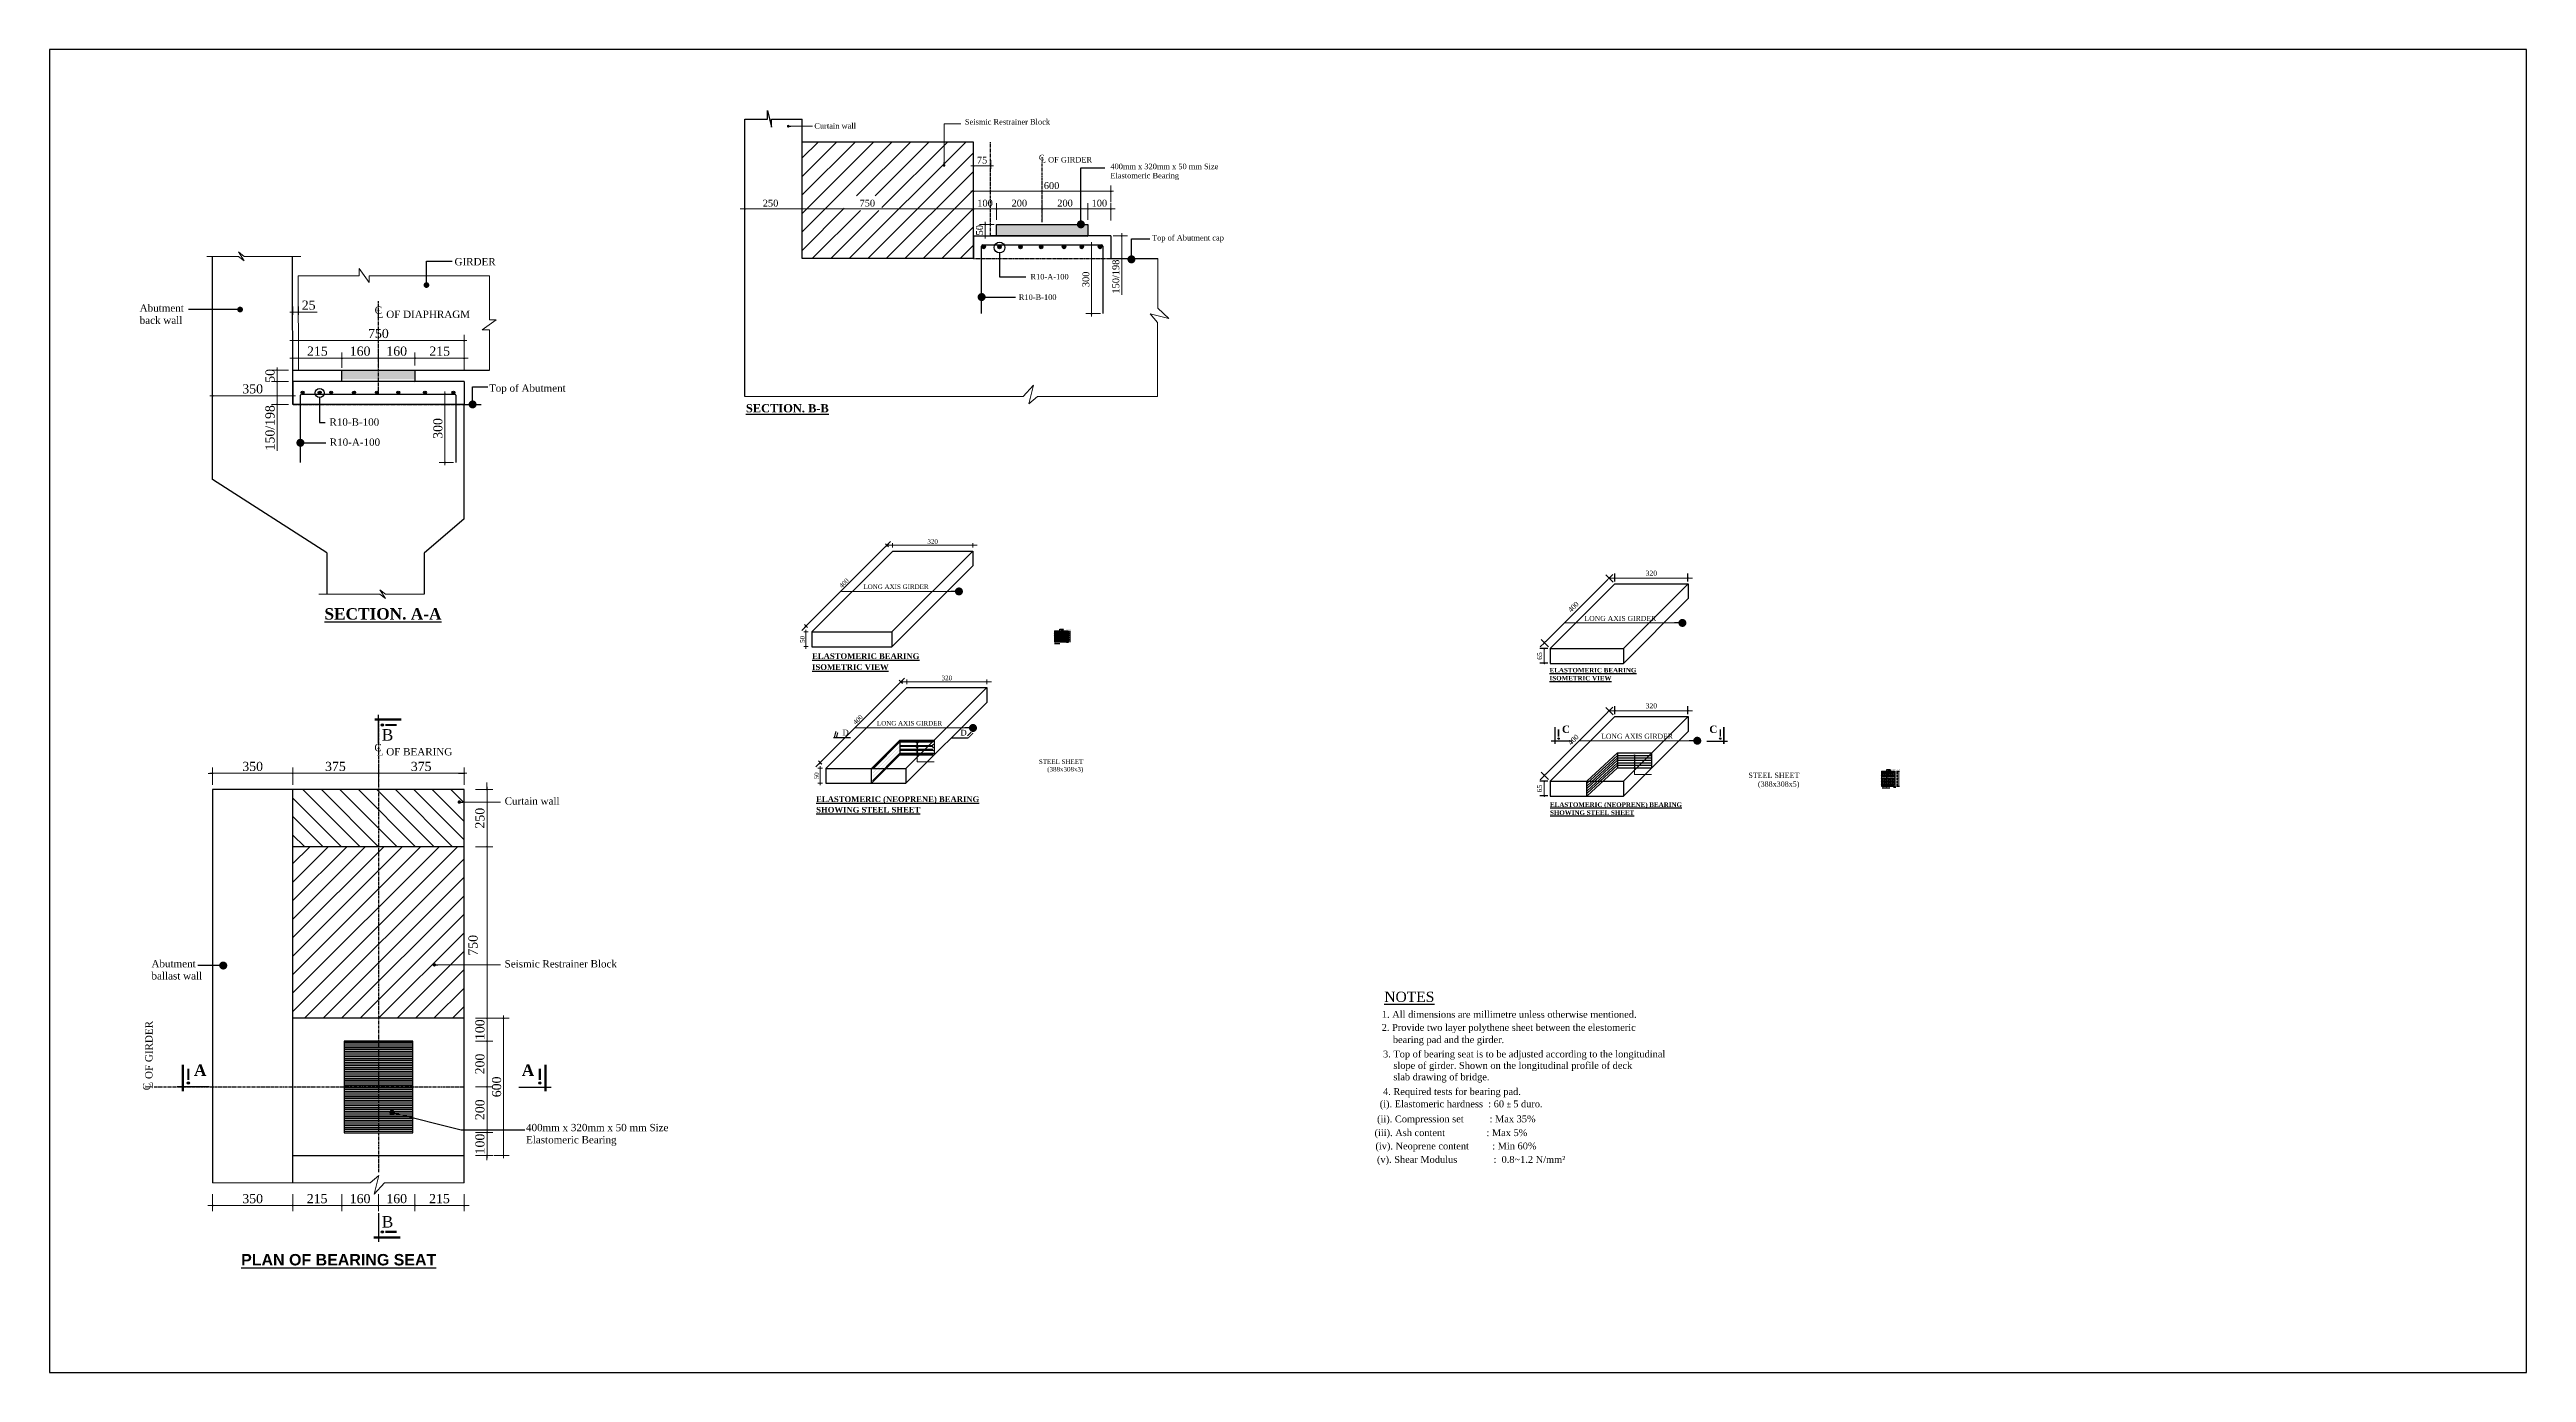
# Model space of a CAD drawing. Header units: millimetres. Extents: x -11624 to 10878, y 376 to 14439.
# Drawn here: x -11624 to -792, y 8654 to 14439 of the extents above; entities that cross this region are included whole.
import ezdxf

# ---------------------------------------------------------------- set-up
doc = ezdxf.new("R2010")
doc.units = ezdxf.units.MM
doc.header["$LTSCALE"] = 4
doc.linetypes.add('CENTER', pattern=[50.8, 31.75, -6.35, 6.35, -6.35])
doc.linetypes.add('HIDDEN', pattern=[9.525, 6.35, -3.175])
for name, color, linetype, lineweight in [('Abutment W Line', 11, 'Continuous', 25), ('Ber', 12, 'Continuous', 30), ('Dimision', 4, 'Continuous', 18), ('hatch', 253, 'Continuous', 15)]:
    doc.layers.add(name, color=color, linetype=linetype, lineweight=lineweight)
for name, color, linetype in [('Bearing  peat', 11, 'Continuous'), ('Center Line', 34, 'Continuous'), ('dim', 4, 'Continuous'), ('Extra Line', 70, 'Continuous'), ('Girder Line', 11, 'Continuous'), ('Hatching', 35, 'Continuous'), ('L.L', 200, 'Continuous'), ('Pile', 11, 'Continuous'), ('Text', 7, 'Continuous')]:
    doc.layers.add(name, color=color, linetype=linetype)
doc.styles.get("Standard").update_dxf_attribs({"font": 'times.ttf'})
doc.dimstyles.new('Copy of ISO-90', dxfattribs={"dimtxt": 90, "dimasz": 0.7, "dimexe": 1, "dimexo": 60, "dimgap": 75, "dimtad": 1, "dimdec": 0, "dimlfac": -1, "dimzin": 1, "dimdsep": 46, "dimtxsty": 'Standard', "dimblk": 'DIM', "dimcen": 60, "dimclrd": 256, "dimclre": 256, "dimclrt": 256, "dimadec": 0, "dimazin": 0, "dimtfac": 1, "dimtdec": 0, "dimtix": 1, "dimtofl": 0, "dimtmove": 0, "dimatfit": 3, "dimldrblk": 'DOT', "dimfxl": 60, "dimfxlon": 1, "dimtolj": 1, "dimlwd": -1, "dimarcsym": 0})
doc.dimstyles.new('dim_2', dxfattribs={"dimscale": 0, "dimtxt": 20, "dimasz": 0.025, "dimexe": 10, "dimexo": 10, "dimgap": 2, "dimtad": 1, "dimdec": 0, "dimtxsty": 'Standard', "dimblk": 'D_TIC', "dimcen": 0, "dimclrd": 256, "dimclre": 256, "dimclrt": 256, "dimadec": 0, "dimazin": 0, "dimtfac": 1, "dimtdec": 0, "dimtix": 1, "dimtmove": 0, "dimatfit": 3, "dimldrblk": 'DOT', "dimfxl": 10, "dimfxlon": 1, "dimlwd": -1, "dimlwe": -1, "dimarcsym": 0})
doc.dimstyles.new('dim_20', dxfattribs={"dimscale": 0, "dimtxt": 20, "dimasz": 0.2, "dimexe": 25, "dimexo": 10, "dimgap": 10, "dimtad": 1, "dimdec": 0, "dimtxsty": 'Standard', "dimblk": 'D_TIC', "dimcen": 0, "dimclrd": 256, "dimclre": 256, "dimclrt": 256, "dimadec": 0, "dimazin": 0, "dimtfac": 1, "dimtdec": 0, "dimtix": 1, "dimtmove": 0, "dimatfit": 3, "dimldrblk": 'DOT', "dimfxl": 50, "dimfxlon": 1, "dimlwd": -1, "dimlwe": -1, "dimarcsym": 0})
doc.dimstyles.new('ISO-25', dxfattribs={"dimtxt": 15, "dimasz": 15, "dimexe": 20, "dimexo": 10.625, "dimgap": 15, "dimtad": 1, "dimdec": 1, "dimdsep": 46, "dimtxsty": 'Standard', "dimblk": 'DOT', "dimcen": 2.5, "dimclrd": 256, "dimclre": 256, "dimclrt": 256, "dimadec": 0, "dimazin": 0, "dimtfac": 1, "dimtdec": 1, "dimtix": 1, "dimtmove": 0, "dimatfit": 3, "dimldrblk": 'DOT', "dimfxl": 1, "dimlwd": -1, "dimarcsym": 0})

msp = doc.modelspace()

# ---------------------------------------------------------------- texts
at = {"layer": 'Girder Line', "width": 634.4051, "attachment_point": 1}
for insert, char_height in [((-8064.82, 12100.06), 20), ((-4911.45, 11962.39), 22), ((-8005.84, 11503.04), 20), ((-4838.29, 11447.15), 22)]:
    msp.add_mtext('{\\fTimes New Roman|b0|i0|c0|p18;LONG AXIS GIRDER}', dxfattribs=dict(at, insert=insert, char_height=char_height))
at = {"layer": 'Text'}
for p in [(-10171.37, 11417.18), (-10171.37, 9287.99)]:
    msp.add_text('B', height=50, dxfattribs=at).set_placement(p)
at = {"layer": 'Text', "linetype": 'Continuous'}
for s, p in [('1. All dimensions are millimetre unless otherwise mentioned.', (-5797.34, 10205.17)), ('2. Provide two layer polythene sheet between the elestomeric ', (-5798.18, 10147.86)), ('bearing pad and the girder.', (-5749.45, 10094.63))]:
    msp.add_text(s, height=30, dxfattribs=at).set_placement(p)
at = {"layer": 'Text'}
for s, insert, char_height, width, attachment_point in [('Curtain wall', (-8279.55, 14117.04), 24, 634.4051, 1), ('Seismic Restrainer Block', (-7621.12, 14134.72), 24, 579.2642, 1), ('{\\fTimes New Roman|b0|i0|c0|p18;C}', (-7297.38, 13978.63), 24, 634.4051, 1), ('{\\fTimes New Roman|b0|i0|c0|p18;L OF GIRDER}', (-7288.81, 13968.84), 24, 634.4051, 1), ('400mm x 320mm x 50 mm Size\\PElastomeric Bearing', (-6984.9, 13939.79), 24, 634.4051, 1), ('Top of Abutment cap', (-6802.67, 13627.6), 24, 634.4051, 1), ('{\\fTimes New Roman|b0|i0|c0|p18;GIRDER}', (-9853.03, 13527.21), 32, 634.4051, 1), ('R10-A-100', (-7334.36, 13457.64), 24, 634.4051, 1), ('Abutment \\Pback wall', (-11230.11, 13324.56), 32, 634.4051, 1), ('R10-B-100', (-7385.28, 13368.22), 24, 634.4051, 1), ('{\\fTimes New Roman|b0|i0|c0|p18;C}', (-10202.55, 13315.34), 32, 634.4051, 1), ('L OF DIAPHRAGM', (-10193.36, 13297.2), 32, 659.9341, 1), ('{\\fTimes New Roman|b0|i0|c0|p18;Top of Abutment}', (-9702.42, 12974.47), 32, 634.4051, 1), ('R10-B-100', (-10399.97, 12826.1), 32, 634.4051, 1), ('{\\fTimes New Roman|b1|i0|c0|p18;\\LSECTION. B-B}', (-8578.92, 12888.41), 36, 1342.2059, 1), ('R10-A-100', (-10398.72, 12738.14), 32, 634.4051, 1), ('{\\fTimes New Roman|b1|i0|c0|p18;\\LSECTION. A-A}', (-10422.09, 11996.26), 50, 1188.7647, 1), ('{\\fTimes New Roman|b1|i0|c0|p18;\\LELASTOMERIC BEARING}', (-8289.2, 11799.01), 25, 691.0118, 1), ('{\\fTimes New Roman|b1|i0|c0|p18;\\LISOMETRIC VIEW}', (-8289.2, 11751.08), 25, 691.0118, 1), ('{\\fTimes New Roman|b1|i0|c0|p18;\\LELASTOMERIC BEARING}', (-5063.93, 11734.96), 20, 691.0118, 1), ('{\\fTimes New Roman|b1|i0|c0|p18;\\LISOMETRIC VIEW}', (-5063.93, 11700.02), 20, 691.0118, 1), ('{\\fTimes New Roman|b1|i0|c0|p18;C}', (-5009.69, 11482.86), 32, 881.3714, 1), ('{\\fTimes New Roman|b1|i0|c0|p18;C}', (-4365.2, 11482.86), 32, 881.3714, 1), ('{\\fTimes New Roman|b0|i0|c0|p18;C}', (-10203.62, 11402.53), 32, 634.4051, 1), ('{\\fTimes New Roman|b0|i0|c0|p18;L OF BEARING}', (-10193.32, 11384.37), 32, 659.4051, 1), ('D', (-8156.24, 11465.08), 25, 993.1373, 1), ('D', (-7640.27, 11464.34), 25, 993.1373, 1), ('\\pt21.74,521.74;STEEL SHEET\\P(388x308x3)', (-7103.32, 11335.36), 20, 634.4051, 3), ('\\pt25.001,600.001;STEEL SHEET\\P(388x308x5)', (-3971.39, 11276.99), 23, 634.4051, 3), ('Curtain wall', (-9633.92, 11169.01), 32, 819.6172, 1), ('{\\fTimes New Roman|b1|i0|c0|p18;\\LELASTOMERIC (NEOPRENE) BEARING}', (-8271.49, 11173.39), 25, 960.2721, 1), ('{\\fTimes New Roman|b1|i0|c0|p18;\\LSHOWING STEEL SHEET}', (-8271.49, 11127.12), 25, 691.0118, 1), ('{\\fTimes New Roman|b1|i0|c0|p18;\\LELASTOMERIC (NEOPRENE) BEARING}', (-5062.1, 11146.88), 20, 691.0118, 1), ('{\\fTimes New Roman|b1|i0|c0|p18;\\LSHOWING STEEL SHEET}', (-5062.1, 11112.1), 20, 691.0118, 1), ('Abutment \\Pballast wall', (-11178.43, 10457.71), 32, 729.5659, 1), ('Seismic Restrainer Block', (-9633.92, 10457.15), 32, 604.2642, 1), ('{\\LNOTES}', (-5786.88, 10319.36), 45, 951.6077, 1), ('{\\fTimes New Roman|b1|i0|c0|p18;A}', (-10938.01, 10001.06), 50, 1377.1429, 3), ('{\\fTimes New Roman|b1|i0|c0|p18;A}', (-9559.03, 10001.06), 50, 1377.1429, 1), ('400mm x 320mm x 50 mm Size\\PElastomeric Bearing', (-9540.45, 9741.17), 32, 634.4249, 1), ('{\\fArial|b1|i0|c0|p34;\\LPLAN OF BEARING SEAT}', (-10786.45, 9172.27), 50, 1652.1429, 1)]:
    msp.add_mtext(s, dxfattribs=dict(at, insert=insert, char_height=char_height, width=width, attachment_point=attachment_point))
at = {"layer": 'Text', "linetype": 'Continuous', "attachment_point": 1}
for s, insert, char_height in [('{\\fTimes New Roman|b1|i0|c0|p18;\\LSECTION. D-D}', (-7229.04, 11844.63), 2.25), ('{\\fTimes New Roman|b0|i0|c0|p18;\\LSECTION. C-C}', (-3609.88, 11215.19), 3.5)]:
    msp.add_mtext(s, dxfattribs=dict(at, insert=insert, char_height=char_height))
at = {"layer": 'Text', "linetype": 'Continuous', "ltscale": 0.1, "attachment_point": 1}
for s, insert, char_height, width in [('Elastomer', (-7188.93, 11901.55), 1.5, 52.004), ('\\pt36;Steel Sheet (Size 388 x 308 x 3)', (-7188.75, 11905.11), 1.5, 52.004), ('Elastomer', (-3572.24, 11288.18), 2.4, 62.4048), ('Steel Sheet (Size 488 x 308 x 5)', (-3572.01, 11291.93), 2.4, 62.4048)]:
    msp.add_mtext(s, dxfattribs=dict(at, insert=insert, char_height=char_height, width=width))
at = {"layer": 'Text', "char_height": 32, "width": 634.4051, "attachment_point": 1, "rotation": 90}
for s, insert in [('{\\fTimes New Roman|b0|i0|c0|p18;L OF GIRDER}', (-11205.95, 9895.7)), ('{\\fTimes New Roman|b0|i0|c0|p18;C}', (-11215.72, 9888.06))]:
    msp.add_mtext(s, dxfattribs=dict(at, insert=insert))
at = {"layer": 'Text', "linetype": 'Continuous', "char_height": 30, "attachment_point": 1}
for s, insert, width in [('3. Top of bearing seat is to be adjusted according to the longitudinal\\P\\pi-60,l60;    slope of girder. Shown on the longitudinal profile of deck \\P    slab drawing of bridge.      ', (-5792.39, 10061.78), 1491.7634), ('4. Required tests for bearing pad.', (-5792.39, 9897.57), 1269.6667), ('(ii). Compression set          : Max 35%', (-5818.56, 9777.94), 1269.6667), ('(i). Elastomeric hardness  : 60 {\\fAngsana New|b0|i0|c0|p18;\\H0.875x;± }5 duro.', (-5806.85, 9843.71), 1269.6667), ('(iii). Ash content                : Max 5%', (-5829.58, 9717.78), 1269.6667), ('(iv). Neoprene content         : Min 60%', (-5825.73, 9659.63), 1269.6667), (' (v). Shear Modulus              :  0.8~1.2 N/mm²', (-5830.22, 9600.64), 1269.6667)]:
    msp.add_mtext(s, dxfattribs=dict(at, insert=insert, width=width))

# ---------------------------------------------------------------- blocks, each defined once
blk = doc.blocks.new('_Dot')
at = {"color": 0, "linetype": 'ByBlock', "lineweight": -2}
blk.add_line((-0.5, 0), (-1, 0), dxfattribs=at)
at = {"color": 0, "linetype": 'ByBlock', "const_width": 0.5}
blk.add_lwpolyline([(-0.25, 0, 1), (0.25, 0, 1)], format="xyb", close=True, dxfattribs=at)
blk = doc.blocks.new('D_TIC')
at = {"layer": 'Dimision', "ltscale": 5}
for p, q in [((-60, 0), (60, 0)), ((0, 60), (0, -60))]:
    blk.add_line(p, q, dxfattribs=at)
at = {"layer": 'Dimision', "ltscale": 5, "const_width": 20}
blk.add_lwpolyline([(-10, 0, 1), (10, 0, 1)], format="xyb", close=True, dxfattribs=at)
blk = doc.blocks.new('*D143')
at = {"layer": 'Defpoints', "color": 0, "transparency": 16777216}
for p in [(-8316, 11828), (-8290, 11893), (-8290, 11828)]:
    blk.add_point(p, dxfattribs=at)
at = {"layer": 'Dimision', "transparency": 16777216}
for p, q in [((-8306, 11893), (-8326, 11893)), ((-8306, 11828), (-8326, 11828)), ((-8316, 11892), (-8316, 11828))]:
    blk.add_line(p, q, dxfattribs=at)
at = {"layer": 'Dimision', "transparency": 16777216, "xscale": 0.15, "yscale": 0.15, "zscale": 0.15}
for p, rotation in [((-8316, 11893), 90), ((-8316, 11828), 270)]:
    blk.add_blockref('D_TIC', p, dxfattribs=dict(at, rotation=rotation))
at = {"layer": 'Dimision', "transparency": 16777216, "insert": (-8332, 11860), "char_height": 20, "attachment_point": 5, "rotation": 90}
blk.add_mtext('50', dxfattribs=at)
blk = doc.blocks.new('*D204')
at = {"layer": 'Defpoints', "color": 0, "transparency": 16777216}
for p in [(-7937, 12246), (-8316, 11918), (-8290, 11893)]:
    blk.add_point(p, dxfattribs=at)
at = {"layer": 'Dimision', "transparency": 16777216}
for p, q in [((-7962, 12271), (-8316, 11918)), ((-7955, 12264), (-7969, 12278)), ((-8309, 11911), (-8323, 11925))]:
    blk.add_line(p, q, dxfattribs=at)
at = {"layer": 'Dimision', "transparency": 16777216, "xscale": 0.15, "yscale": 0.15, "zscale": 0.15}
for p, rotation in [((-7962, 12271), 45), ((-8316, 11918), 225)]:
    blk.add_blockref('D_TIC', p, dxfattribs=dict(at, rotation=rotation))
at = {"layer": 'Dimision', "transparency": 16777216, "insert": (-8150, 12106), "char_height": 20, "attachment_point": 5, "rotation": 45}
blk.add_mtext('400', dxfattribs=at)
blk = doc.blocks.new('*D205')
at = {"layer": 'Defpoints', "color": 0, "transparency": 16777216}
for p in [(-7937, 12246), (-7587, 12271), (-7587, 12246)]:
    blk.add_point(p, dxfattribs=at)
at = {"layer": 'Dimision', "transparency": 16777216}
for p, q in [((-7937, 12261), (-7937, 12281)), ((-7937, 12271), (-7587, 12271)), ((-7587, 12261), (-7587, 12281))]:
    blk.add_line(p, q, dxfattribs=at)
at = {"layer": 'Dimision', "transparency": 16777216, "xscale": 0.15, "yscale": 0.15, "zscale": 0.15, "rotation": 180}
blk.add_blockref('D_TIC', (-7937, 12271), dxfattribs=at)
at = {"layer": 'Dimision', "transparency": 16777216, "xscale": 0.15, "yscale": 0.15, "zscale": 0.15}
blk.add_blockref('D_TIC', (-7587, 12271), dxfattribs=at)
at = {"layer": 'Dimision', "transparency": 16777216, "insert": (-7762, 12288), "char_height": 20, "attachment_point": 5}
blk.add_mtext('320', dxfattribs=at)
blk = doc.blocks.new('*D144')
at = {"layer": 'Defpoints', "color": 0, "transparency": 16777216}
for p in [(-8229, 11296), (-8254, 11231), (-8229, 11231)]:
    blk.add_point(p, dxfattribs=at)
at = {"layer": 'Dimision', "transparency": 16777216}
for p, q in [((-8244, 11296), (-8264, 11296)), ((-8254, 11295), (-8254, 11231)), ((-8244, 11231), (-8264, 11231))]:
    blk.add_line(p, q, dxfattribs=at)
at = {"layer": 'Dimision', "transparency": 16777216, "xscale": 0.15, "yscale": 0.15, "zscale": 0.15}
for p, rotation in [((-8254, 11296), 90), ((-8254, 11231), 270)]:
    blk.add_blockref('D_TIC', p, dxfattribs=dict(at, rotation=rotation))
at = {"layer": 'Dimision', "transparency": 16777216, "insert": (-8270, 11263), "char_height": 20, "attachment_point": 5, "rotation": 90}
blk.add_mtext('50', dxfattribs=at)
blk = doc.blocks.new('*D206')
at = {"layer": 'Defpoints', "color": 0, "transparency": 16777216}
for p in [(-7875, 11649), (-8254, 11321), (-8229, 11296)]:
    blk.add_point(p, dxfattribs=at)
at = {"layer": 'Dimision', "transparency": 16777216}
for p, q in [((-7901, 11674), (-8254, 11321)), ((-7894, 11667), (-7908, 11681)), ((-8247, 11314), (-8261, 11328))]:
    blk.add_line(p, q, dxfattribs=at)
at = {"layer": 'Dimision', "transparency": 16777216, "xscale": 0.15, "yscale": 0.15, "zscale": 0.15}
for p, rotation in [((-7901, 11674), 45), ((-8254, 11321), 225)]:
    blk.add_blockref('D_TIC', p, dxfattribs=dict(at, rotation=rotation))
at = {"layer": 'Dimision', "transparency": 16777216, "insert": (-8089, 11509), "char_height": 20, "attachment_point": 5, "rotation": 45}
blk.add_mtext('400', dxfattribs=at)
blk = doc.blocks.new('*D207')
at = {"layer": 'Defpoints', "color": 0, "transparency": 16777216}
for p in [(-7875, 11649), (-7525, 11674), (-7525, 11649)]:
    blk.add_point(p, dxfattribs=at)
at = {"layer": 'Dimision', "transparency": 16777216}
for p, q in [((-7875, 11664), (-7875, 11684)), ((-7875, 11674), (-7526, 11674)), ((-7525, 11664), (-7525, 11684))]:
    blk.add_line(p, q, dxfattribs=at)
at = {"layer": 'Dimision', "transparency": 16777216, "xscale": 0.15, "yscale": 0.15, "zscale": 0.15, "rotation": 180}
blk.add_blockref('D_TIC', (-7875, 11674), dxfattribs=at)
at = {"layer": 'Dimision', "transparency": 16777216, "xscale": 0.15, "yscale": 0.15, "zscale": 0.15}
blk.add_blockref('D_TIC', (-7525, 11674), dxfattribs=at)
at = {"layer": 'Dimision', "transparency": 16777216, "insert": (-7700, 11691), "char_height": 20, "attachment_point": 5}
blk.add_mtext('320', dxfattribs=at)
blk = doc.blocks.new('DIM')
at = {"layer": 'dim'}
for p, q in [((0, -101.4), (0, 101.4)), ((-101.4, 0), (101.4, 0))]:
    blk.add_line(p, q, dxfattribs=at)
at = {"layer": 'dim', "const_width": 25.35}
blk.add_lwpolyline([(-12.68, 0, 1), (12.68, 0, 1)], format="xyb", close=True, dxfattribs=at)
blk = doc.blocks.new('*D145')
at = {"layer": 'Defpoints', "color": 0, "linetype": 'Continuous', "ltscale": 0.1, "transparency": 16777216}
for p in [(-7169, 11896), (-7169, 11849), (-7161, 11849)]:
    blk.add_point(p, dxfattribs=at)
at = {"layer": 'Dimision', "ltscale": 0.1, "transparency": 16777216}
for p, q in [((-7161, 11896), (-7159, 11896)), ((-7161, 11896), (-7161, 11849)), ((-7161, 11849), (-7159, 11849))]:
    blk.add_line(p, q, dxfattribs=at)
at = {"layer": 'Dimision', "linetype": 'Continuous', "ltscale": 0.1, "transparency": 16777216, "xscale": 0.015, "yscale": 0.015, "zscale": 0.015}
for p, rotation in [((-7161, 11896), 90), ((-7161, 11849), 270)]:
    blk.add_blockref('D_TIC', p, dxfattribs=dict(at, rotation=rotation))
at = {"layer": 'Dimision', "linetype": 'Continuous', "ltscale": 0.1, "transparency": 16777216, "insert": (-7159, 11873), "char_height": 1.5, "attachment_point": 5, "rotation": 90}
blk.add_mtext('50', dxfattribs=at)
blk = doc.blocks.new('*D146')
at = {"layer": 'Defpoints', "color": 0, "linetype": 'Continuous', "ltscale": 0.1, "transparency": 16777216}
for p in [(-7175, 11849), (-7169, 11849), (-7169, 11847)]:
    blk.add_point(p, dxfattribs=at)
at = {"layer": 'Dimision', "ltscale": 0.1, "transparency": 16777216}
for p, q in [((-7175, 11847), (-7175, 11845)), ((-7175, 11847), (-7169, 11847)), ((-7169, 11847), (-7169, 11845))]:
    blk.add_line(p, q, dxfattribs=at)
at = {"layer": 'Dimision', "linetype": 'Continuous', "ltscale": 0.1, "transparency": 16777216, "xscale": 0.015, "yscale": 0.015, "zscale": 0.015, "rotation": 180}
blk.add_blockref('D_TIC', (-7175, 11847), dxfattribs=at)
at = {"layer": 'Dimision', "linetype": 'Continuous', "ltscale": 0.1, "transparency": 16777216, "xscale": 0.015, "yscale": 0.015, "zscale": 0.015}
blk.add_blockref('D_TIC', (-7169, 11847), dxfattribs=at)
at = {"layer": 'Dimision', "linetype": 'Continuous', "ltscale": 0.1, "transparency": 16777216, "insert": (-7172, 11845), "char_height": 1.5, "attachment_point": 5}
blk.add_mtext('6', dxfattribs=at)
blk = doc.blocks.new('*D147')
at = {"layer": 'Defpoints', "color": 0, "linetype": 'Continuous', "ltscale": 0.1, "transparency": 16777216}
for p in [(-7176, 11856), (-7166, 11856), (-7161, 11849)]:
    blk.add_point(p, dxfattribs=at)
at = {"layer": 'Dimision', "ltscale": 0.1, "transparency": 16777216}
for p, q in [((-7166, 11849), (-7167, 11849)), ((-7166, 11856), (-7164, 11856)), ((-7166, 11849), (-7166, 11856))]:
    blk.add_line(p, q, dxfattribs=at)
at = {"layer": 'Dimision', "linetype": 'Continuous', "ltscale": 0.1, "transparency": 16777216, "xscale": 0.015, "yscale": 0.015, "zscale": 0.015}
for p, rotation in [((-7166, 11856), 90), ((-7166, 11849), 270)]:
    blk.add_blockref('D_TIC', p, dxfattribs=dict(at, rotation=rotation))
at = {"layer": 'Dimision', "linetype": 'Continuous', "ltscale": 0.1, "transparency": 16777216, "insert": (-7163, 11852), "char_height": 1.5, "attachment_point": 5, "rotation": 90}
blk.add_mtext('7', dxfattribs=at)
blk = doc.blocks.new('*D148')
at = {"layer": 'Defpoints', "color": 0, "linetype": 'Continuous', "ltscale": 0.1, "transparency": 16777216}
for p in [(-7176, 11889), (-7169, 11896), (-7166, 11889)]:
    blk.add_point(p, dxfattribs=at)
at = {"layer": 'Dimision', "ltscale": 0.1, "transparency": 16777216}
for p, q in [((-7166, 11896), (-7164, 11896)), ((-7166, 11896), (-7166, 11889)), ((-7166, 11889), (-7164, 11889))]:
    blk.add_line(p, q, dxfattribs=at)
at = {"layer": 'Dimision', "linetype": 'Continuous', "ltscale": 0.1, "transparency": 16777216, "xscale": 0.015, "yscale": 0.015, "zscale": 0.015}
for p, rotation in [((-7166, 11896), 90), ((-7166, 11889), 270)]:
    blk.add_blockref('D_TIC', p, dxfattribs=dict(at, rotation=rotation))
at = {"layer": 'Dimision', "linetype": 'Continuous', "ltscale": 0.1, "transparency": 16777216, "insert": (-7164, 11893), "char_height": 1.5, "attachment_point": 5, "rotation": 90}
blk.add_mtext('7', dxfattribs=at)
blk = doc.blocks.new('*D149')
at = {"layer": 'Defpoints', "color": 0, "linetype": 'Continuous', "ltscale": 0.1, "transparency": 16777216}
for p in [(-7176, 11859), (-7176, 11856), (-7166, 11856)]:
    blk.add_point(p, dxfattribs=at)
at = {"layer": 'Dimision', "ltscale": 0.1, "transparency": 16777216}
for p, q in [((-7166, 11859), (-7164, 11859)), ((-7166, 11859), (-7166, 11856)), ((-7166, 11856), (-7164, 11856))]:
    blk.add_line(p, q, dxfattribs=at)
at = {"layer": 'Dimision', "linetype": 'Continuous', "ltscale": 0.1, "transparency": 16777216, "xscale": 0.015, "yscale": 0.015, "zscale": 0.015}
for p, rotation in [((-7166, 11859), 90), ((-7166, 11856), 270)]:
    blk.add_blockref('D_TIC', p, dxfattribs=dict(at, rotation=rotation))
at = {"layer": 'Dimision', "linetype": 'Continuous', "ltscale": 0.1, "transparency": 16777216, "insert": (-7164, 11858), "char_height": 1.5, "attachment_point": 5, "rotation": 90}
blk.add_mtext('3', dxfattribs=at)
blk = doc.blocks.new('*D150')
at = {"layer": 'Defpoints', "color": 0, "linetype": 'Continuous', "ltscale": 0.1, "transparency": 16777216}
for p in [(-7176, 11866), (-7176, 11859), (-7166, 11859)]:
    blk.add_point(p, dxfattribs=at)
at = {"layer": 'Dimision', "ltscale": 0.1, "transparency": 16777216}
for p, q in [((-7166, 11866), (-7164, 11866)), ((-7166, 11866), (-7166, 11859)), ((-7166, 11859), (-7164, 11859))]:
    blk.add_line(p, q, dxfattribs=at)
at = {"layer": 'Dimision', "linetype": 'Continuous', "ltscale": 0.1, "transparency": 16777216, "xscale": 0.015, "yscale": 0.015, "zscale": 0.015}
for p, rotation in [((-7166, 11866), 90), ((-7166, 11859), 270)]:
    blk.add_blockref('D_TIC', p, dxfattribs=dict(at, rotation=rotation))
at = {"layer": 'Dimision', "linetype": 'Continuous', "ltscale": 0.1, "transparency": 16777216, "insert": (-7164, 11863), "char_height": 1.5, "attachment_point": 5, "rotation": 90}
blk.add_mtext('8', dxfattribs=at)
blk = doc.blocks.new('*D151')
at = {"layer": 'Defpoints', "color": 0, "linetype": 'Continuous', "ltscale": 0.1, "transparency": 16777216}
for p in [(-7176, 11869), (-7176, 11866), (-7166, 11866)]:
    blk.add_point(p, dxfattribs=at)
at = {"layer": 'Dimision', "ltscale": 0.1, "transparency": 16777216}
for p, q in [((-7166, 11869), (-7164, 11869)), ((-7166, 11869), (-7166, 11866)), ((-7166, 11866), (-7164, 11866))]:
    blk.add_line(p, q, dxfattribs=at)
at = {"layer": 'Dimision', "linetype": 'Continuous', "ltscale": 0.1, "transparency": 16777216, "xscale": 0.015, "yscale": 0.015, "zscale": 0.015}
for p, rotation in [((-7166, 11869), 90), ((-7166, 11866), 270)]:
    blk.add_blockref('D_TIC', p, dxfattribs=dict(at, rotation=rotation))
at = {"layer": 'Dimision', "linetype": 'Continuous', "ltscale": 0.1, "transparency": 16777216, "insert": (-7164, 11868), "char_height": 1.5, "attachment_point": 5, "rotation": 90}
blk.add_mtext('3', dxfattribs=at)
blk = doc.blocks.new('*D152')
at = {"layer": 'Defpoints', "color": 0, "linetype": 'Continuous', "ltscale": 0.1, "transparency": 16777216}
for p in [(-7176, 11886), (-7166, 11879), (-7165, 11879)]:
    blk.add_point(p, dxfattribs=at)
at = {"layer": 'Dimision', "ltscale": 0.1, "transparency": 16777216}
for p, q in [((-7166, 11879), (-7167, 11879)), ((-7166, 11886), (-7164, 11886)), ((-7166, 11886), (-7166, 11879))]:
    blk.add_line(p, q, dxfattribs=at)
at = {"layer": 'Dimision', "linetype": 'Continuous', "ltscale": 0.1, "transparency": 16777216, "xscale": 0.015, "yscale": 0.015, "zscale": 0.015}
for p, rotation in [((-7166, 11886), 90), ((-7166, 11879), 270)]:
    blk.add_blockref('D_TIC', p, dxfattribs=dict(at, rotation=rotation))
at = {"layer": 'Dimision', "linetype": 'Continuous', "ltscale": 0.1, "transparency": 16777216, "insert": (-7164, 11883), "char_height": 1.5, "attachment_point": 5, "rotation": 90}
blk.add_mtext('8', dxfattribs=at)
blk = doc.blocks.new('*D153')
at = {"layer": 'Defpoints', "color": 0, "linetype": 'Continuous', "ltscale": 0.1, "transparency": 16777216}
for p in [(-7176, 11889), (-7176, 11886), (-7166, 11886)]:
    blk.add_point(p, dxfattribs=at)
at = {"layer": 'Dimision', "ltscale": 0.1, "transparency": 16777216}
for p, q in [((-7166, 11889), (-7164, 11889)), ((-7166, 11889), (-7166, 11886)), ((-7166, 11886), (-7164, 11886))]:
    blk.add_line(p, q, dxfattribs=at)
at = {"layer": 'Dimision', "linetype": 'Continuous', "ltscale": 0.1, "transparency": 16777216, "xscale": 0.015, "yscale": 0.015, "zscale": 0.015}
for p, rotation in [((-7166, 11889), 90), ((-7166, 11886), 270)]:
    blk.add_blockref('D_TIC', p, dxfattribs=dict(at, rotation=rotation))
at = {"layer": 'Dimision', "linetype": 'Continuous', "ltscale": 0.1, "transparency": 16777216, "insert": (-7164, 11888), "char_height": 1.5, "attachment_point": 5, "rotation": 90}
blk.add_mtext('3', dxfattribs=at)
blk = doc.blocks.new('*D154')
at = {"layer": 'Defpoints', "color": 0, "linetype": 'Continuous', "ltscale": 0.1, "transparency": 16777216}
for p in [(-7176, 11879), (-7176, 11876), (-7166, 11876)]:
    blk.add_point(p, dxfattribs=at)
at = {"layer": 'Dimision', "ltscale": 0.1, "transparency": 16777216}
for p, q in [((-7166, 11879), (-7164, 11879)), ((-7166, 11879), (-7166, 11876)), ((-7166, 11876), (-7164, 11876))]:
    blk.add_line(p, q, dxfattribs=at)
at = {"layer": 'Dimision', "linetype": 'Continuous', "ltscale": 0.1, "transparency": 16777216, "xscale": 0.015, "yscale": 0.015, "zscale": 0.015}
for p, rotation in [((-7166, 11879), 90), ((-7166, 11876), 270)]:
    blk.add_blockref('D_TIC', p, dxfattribs=dict(at, rotation=rotation))
at = {"layer": 'Dimision', "linetype": 'Continuous', "ltscale": 0.1, "transparency": 16777216, "insert": (-7164, 11878), "char_height": 1.5, "attachment_point": 5, "rotation": 90}
blk.add_mtext('3', dxfattribs=at)
blk = doc.blocks.new('*D155')
at = {"layer": 'Defpoints', "color": 0, "linetype": 'Continuous', "ltscale": 0.1, "transparency": 16777216}
for p in [(-7176, 11869), (-7166, 11876), (-7165, 11876)]:
    blk.add_point(p, dxfattribs=at)
at = {"layer": 'Dimision', "ltscale": 0.1, "transparency": 16777216}
for p, q in [((-7166, 11876), (-7167, 11876)), ((-7166, 11869), (-7166, 11876)), ((-7166, 11869), (-7164, 11869))]:
    blk.add_line(p, q, dxfattribs=at)
at = {"layer": 'Dimision', "linetype": 'Continuous', "ltscale": 0.1, "transparency": 16777216, "xscale": 0.015, "yscale": 0.015, "zscale": 0.015}
for p, rotation in [((-7166, 11876), 90), ((-7166, 11869), 270)]:
    blk.add_blockref('D_TIC', p, dxfattribs=dict(at, rotation=rotation))
at = {"layer": 'Dimision', "linetype": 'Continuous', "ltscale": 0.1, "transparency": 16777216, "insert": (-7164, 11873), "char_height": 1.5, "attachment_point": 5, "rotation": 90}
blk.add_mtext('8', dxfattribs=at)
blk = doc.blocks.new('*D156')
at = {"layer": 'Defpoints', "color": 0, "linetype": 'Continuous', "transparency": 16777216}
for p in [(-5061, 11820), (-5087, 11755), (-5061, 11755)]:
    blk.add_point(p, dxfattribs=at)
at = {"layer": 'Dimision', "linetype": 'Continuous', "lineweight": -2, "transparency": 16777216}
for p, q in [((-5072, 11820), (-5107, 11820)), ((-5072, 11755), (-5107, 11755))]:
    blk.add_line(p, q, dxfattribs=at)
at = {"layer": 'Dimision', "linetype": 'Continuous', "transparency": 16777216}
blk.add_line((-5087, 11812), (-5087, 11763), dxfattribs=at)
at = {"layer": 'Dimision', "linetype": 'Continuous', "transparency": 16777216, "xscale": 8, "yscale": 8, "zscale": 8}
for p, rotation in [((-5087, 11820), 90), ((-5087, 11755), 270)]:
    blk.add_blockref('_Dot', p, dxfattribs=dict(at, rotation=rotation))
at = {"layer": 'Dimision', "linetype": 'Continuous', "lineweight": 0, "transparency": 16777216, "insert": (-5108, 11787), "char_height": 22, "attachment_point": 5, "rotation": 90}
blk.add_mtext('65', dxfattribs=at)
blk = doc.blocks.new('*D208')
at = {"layer": 'Defpoints', "color": 0, "linetype": 'Continuous', "transparency": 16777216}
for p in [(-4779, 12103), (-5087, 11845), (-5061, 11820)]:
    blk.add_point(p, dxfattribs=at)
at = {"layer": 'Dimision', "linetype": 'Continuous', "lineweight": -2, "transparency": 16777216}
for p, q in [((-4786, 12110), (-4818, 12142)), ((-5069, 11827), (-5101, 11859))]:
    blk.add_line(p, q, dxfattribs=at)
at = {"layer": 'Dimision', "linetype": 'Continuous', "transparency": 16777216}
blk.add_line((-4809, 12122), (-5081, 11851), dxfattribs=at)
at = {"layer": 'Dimision', "linetype": 'Continuous', "transparency": 16777216, "xscale": 8, "yscale": 8, "zscale": 8}
for p, rotation in [((-4804, 12128), 45.00000000000016), ((-5087, 11845), 225.0000000000001)]:
    blk.add_blockref('_Dot', p, dxfattribs=dict(at, rotation=rotation))
at = {"layer": 'Dimision', "linetype": 'Continuous', "lineweight": 0, "transparency": 16777216, "insert": (-4960, 12002), "char_height": 22, "attachment_point": 5, "rotation": 45}
blk.add_mtext('400', dxfattribs=at)
blk = doc.blocks.new('*D209')
at = {"layer": 'Defpoints', "color": 0, "linetype": 'Continuous', "transparency": 16777216}
for p in [(-4779, 12103), (-4459, 12128), (-4459, 12103)]:
    blk.add_point(p, dxfattribs=at)
at = {"layer": 'Dimision', "linetype": 'Continuous', "lineweight": -2, "transparency": 16777216}
for p, q in [((-4779, 12113), (-4779, 12148)), ((-4459, 12113), (-4459, 12148))]:
    blk.add_line(p, q, dxfattribs=at)
at = {"layer": 'Dimision', "linetype": 'Continuous', "transparency": 16777216}
blk.add_line((-4771, 12128), (-4467, 12128), dxfattribs=at)
at = {"layer": 'Dimision', "linetype": 'Continuous', "transparency": 16777216, "xscale": 8, "yscale": 8, "zscale": 8, "rotation": 180}
blk.add_blockref('_Dot', (-4779, 12128), dxfattribs=at)
at = {"layer": 'Dimision', "linetype": 'Continuous', "transparency": 16777216, "xscale": 8, "yscale": 8, "zscale": 8}
blk.add_blockref('_Dot', (-4459, 12128), dxfattribs=at)
at = {"layer": 'Dimision', "linetype": 'Continuous', "lineweight": 0, "transparency": 16777216, "insert": (-4619, 12149), "char_height": 22, "attachment_point": 5}
blk.add_mtext('320', dxfattribs=at)
blk = doc.blocks.new('*D37')
at = {"layer": 'Defpoints', "color": 0, "linetype": 'Continuous', "transparency": 16777216}
for p in [(-5087, 11175), (-5061, 11240), (-5061, 11175)]:
    blk.add_point(p, dxfattribs=at)
at = {"layer": 'Dimision', "linetype": 'Continuous', "lineweight": -2, "transparency": 16777216}
for p, q in [((-5072, 11240), (-5107, 11240)), ((-5072, 11175), (-5107, 11175))]:
    blk.add_line(p, q, dxfattribs=at)
at = {"layer": 'Dimision', "linetype": 'Continuous', "transparency": 16777216}
blk.add_line((-5087, 11232), (-5087, 11183), dxfattribs=at)
at = {"layer": 'Dimision', "linetype": 'Continuous', "transparency": 16777216, "xscale": 8, "yscale": 8, "zscale": 8}
for p, rotation in [((-5087, 11240), 90), ((-5087, 11175), 270)]:
    blk.add_blockref('_Dot', p, dxfattribs=dict(at, rotation=rotation))
at = {"layer": 'Dimision', "linetype": 'Continuous', "lineweight": 0, "transparency": 16777216, "insert": (-5108, 11207), "char_height": 22, "attachment_point": 5, "rotation": 90}
blk.add_mtext('65', dxfattribs=at)
blk = doc.blocks.new('*D173')
at = {"layer": 'Defpoints', "color": 0, "linetype": 'Continuous', "transparency": 16777216}
for p in [(-4779, 11523), (-5087, 11265), (-5061, 11240)]:
    blk.add_point(p, dxfattribs=at)
at = {"layer": 'Dimision', "linetype": 'Continuous', "transparency": 16777216}
blk.add_line((-4809, 11542), (-5081, 11271), dxfattribs=at)
at = {"layer": 'Dimision', "linetype": 'Continuous', "lineweight": -2, "transparency": 16777216}
for p, q in [((-4786, 11530), (-4818, 11562)), ((-5069, 11247), (-5101, 11279))]:
    blk.add_line(p, q, dxfattribs=at)
at = {"layer": 'Dimision', "linetype": 'Continuous', "transparency": 16777216, "xscale": 8, "yscale": 8, "zscale": 8}
for p, rotation in [((-4804, 11548), 45.00000000000032), ((-5087, 11265), 225.0000000000004)]:
    blk.add_blockref('_Dot', p, dxfattribs=dict(at, rotation=rotation))
at = {"layer": 'Dimision', "linetype": 'Continuous', "lineweight": 0, "transparency": 16777216, "insert": (-4960, 11421), "char_height": 22, "attachment_point": 5, "rotation": 45}
blk.add_mtext('400', dxfattribs=at)
blk = doc.blocks.new('*D174')
at = {"layer": 'Defpoints', "color": 0, "linetype": 'Continuous', "transparency": 16777216}
for p in [(-4779, 11523), (-4459, 11548), (-4459, 11523)]:
    blk.add_point(p, dxfattribs=at)
at = {"layer": 'Dimision', "linetype": 'Continuous', "lineweight": -2, "transparency": 16777216}
for p, q in [((-4779, 11533), (-4779, 11568)), ((-4459, 11533), (-4459, 11568))]:
    blk.add_line(p, q, dxfattribs=at)
at = {"layer": 'Dimision', "linetype": 'Continuous', "transparency": 16777216}
blk.add_line((-4771, 11548), (-4467, 11548), dxfattribs=at)
at = {"layer": 'Dimision', "linetype": 'Continuous', "transparency": 16777216, "xscale": 8, "yscale": 8, "zscale": 8, "rotation": 180}
blk.add_blockref('_Dot', (-4779, 11548), dxfattribs=at)
at = {"layer": 'Dimision', "linetype": 'Continuous', "transparency": 16777216, "xscale": 8, "yscale": 8, "zscale": 8}
blk.add_blockref('_Dot', (-4459, 11548), dxfattribs=at)
at = {"layer": 'Dimision', "linetype": 'Continuous', "lineweight": 0, "transparency": 16777216, "insert": (-4619, 11569), "char_height": 22, "attachment_point": 5}
blk.add_mtext('320', dxfattribs=at)
blk = doc.blocks.new('*D38')
at = {"layer": 'Defpoints', "color": 0, "linetype": 'Continuous', "transparency": 16777216}
for p in [(-3558, 11220), (-3552, 11220), (-3552, 11214)]:
    blk.add_point(p, dxfattribs=at)
at = {"layer": 'Dimision', "linetype": 'Continuous', "transparency": 16777216}
for p, q in [((-3559, 11214), (-3560, 11214)), ((-3558, 11214), (-3552, 11214)), ((-3551, 11214), (-3550, 11214))]:
    blk.add_line(p, q, dxfattribs=at)
at = {"layer": 'Dimision', "linetype": 'Continuous', "lineweight": -2, "transparency": 16777216}
for p, q in [((-3558, 11217), (-3558, 11211)), ((-3552, 11217), (-3552, 11211))]:
    blk.add_line(p, q, dxfattribs=at)
at = {"layer": 'Dimision', "linetype": 'Continuous', "transparency": 16777216}
blk.add_blockref('_Dot', (-3558, 11214), dxfattribs=at)
at = {"layer": 'Dimision', "linetype": 'Continuous', "transparency": 16777216, "rotation": 180}
blk.add_blockref('_Dot', (-3552, 11214), dxfattribs=at)
at = {"layer": 'Dimision', "linetype": 'Continuous', "transparency": 16777216, "insert": (-3555, 11217), "char_height": 2, "attachment_point": 5}
blk.add_mtext('6', dxfattribs=at)
blk = doc.blocks.new('*D39')
at = {"layer": 'Defpoints', "color": 0, "linetype": 'Continuous', "transparency": 16777216}
for p in [(-3552, 11223), (-3552, 11218), (-3544, 11223)]:
    blk.add_point(p, dxfattribs=at)
at = {"layer": 'Dimision', "linetype": 'Continuous', "lineweight": -2, "transparency": 16777216}
for p, q in [((-3547, 11223), (-3541, 11223)), ((-3547, 11218), (-3541, 11218))]:
    blk.add_line(p, q, dxfattribs=at)
at = {"layer": 'Dimision', "linetype": 'Continuous', "transparency": 16777216}
for p, q in [((-3544, 11224), (-3544, 11225)), ((-3544, 11218), (-3544, 11223)), ((-3544, 11217), (-3544, 11216))]:
    blk.add_line(p, q, dxfattribs=at)
for p, rotation in [((-3544, 11223), 270), ((-3544, 11218), 90)]:
    blk.add_blockref('_Dot', p, dxfattribs=dict(at, rotation=rotation))
at = {"layer": 'Dimision', "linetype": 'Continuous', "transparency": 16777216, "insert": (-3546, 11221), "char_height": 2, "attachment_point": 5, "rotation": 90}
blk.add_mtext('5', dxfattribs=at)
blk = doc.blocks.new('*D40')
at = {"layer": 'Defpoints', "color": 0, "linetype": 'Continuous', "transparency": 16777216}
for p in [(-3552, 11226), (-3552, 11223), (-3544, 11223)]:
    blk.add_point(p, dxfattribs=at)
at = {"layer": 'Dimision', "linetype": 'Continuous', "lineweight": -2, "transparency": 16777216}
for p, q in [((-3547, 11226), (-3541, 11226)), ((-3547, 11223), (-3541, 11223))]:
    blk.add_line(p, q, dxfattribs=at)
at = {"layer": 'Dimision', "linetype": 'Continuous', "transparency": 16777216}
for p, q in [((-3544, 11227), (-3544, 11228)), ((-3544, 11226), (-3544, 11223)), ((-3544, 11222), (-3544, 11221))]:
    blk.add_line(p, q, dxfattribs=at)
for p, rotation in [((-3544, 11226), 270), ((-3544, 11223), 90)]:
    blk.add_blockref('_Dot', p, dxfattribs=dict(at, rotation=rotation))
at = {"layer": 'Dimision', "linetype": 'Continuous', "transparency": 16777216, "insert": (-3546, 11225), "char_height": 2, "attachment_point": 5, "rotation": 90}
blk.add_mtext('3', dxfattribs=at)
blk = doc.blocks.new('*D41')
at = {"layer": 'Defpoints', "color": 0, "linetype": 'Continuous', "transparency": 16777216}
for p in [(-3552, 11239), (-3552, 11236), (-3544, 11236)]:
    blk.add_point(p, dxfattribs=at)
at = {"layer": 'Dimision', "linetype": 'Continuous', "lineweight": -2, "transparency": 16777216}
for p, q in [((-3547, 11239), (-3541, 11239)), ((-3547, 11236), (-3541, 11236))]:
    blk.add_line(p, q, dxfattribs=at)
at = {"layer": 'Dimision', "linetype": 'Continuous', "transparency": 16777216}
for p, q in [((-3544, 11240), (-3544, 11241)), ((-3544, 11239), (-3544, 11236)), ((-3544, 11235), (-3544, 11234))]:
    blk.add_line(p, q, dxfattribs=at)
for p, rotation in [((-3544, 11239), 270), ((-3544, 11236), 90)]:
    blk.add_blockref('_Dot', p, dxfattribs=dict(at, rotation=rotation))
at = {"layer": 'Dimision', "linetype": 'Continuous', "transparency": 16777216, "insert": (-3547, 11238), "char_height": 2, "attachment_point": 5, "rotation": 90}
blk.add_mtext('3', dxfattribs=at)
blk = doc.blocks.new('*D42')
at = {"layer": 'Defpoints', "color": 0, "linetype": 'Continuous', "transparency": 16777216}
for p in [(-3552, 11265), (-3552, 11262), (-3544, 11262)]:
    blk.add_point(p, dxfattribs=at)
at = {"layer": 'Dimision', "linetype": 'Continuous', "transparency": 16777216}
for p, q in [((-3544, 11266), (-3544, 11267)), ((-3544, 11265), (-3544, 11262)), ((-3544, 11261), (-3544, 11260))]:
    blk.add_line(p, q, dxfattribs=at)
at = {"layer": 'Dimision', "linetype": 'Continuous', "lineweight": -2, "transparency": 16777216}
for p, q in [((-3547, 11265), (-3541, 11265)), ((-3547, 11262), (-3541, 11262))]:
    blk.add_line(p, q, dxfattribs=at)
at = {"layer": 'Dimision', "linetype": 'Continuous', "transparency": 16777216}
for p, rotation in [((-3544, 11265), 270), ((-3544, 11262), 90)]:
    blk.add_blockref('_Dot', p, dxfattribs=dict(at, rotation=rotation))
at = {"layer": 'Dimision', "linetype": 'Continuous', "transparency": 16777216, "insert": (-3547, 11264), "char_height": 2, "attachment_point": 5, "rotation": 90}
blk.add_mtext('3', dxfattribs=at)
blk = doc.blocks.new('*D43')
at = {"layer": 'Defpoints', "color": 0, "linetype": 'Continuous', "transparency": 16777216}
for p in [(-3552, 11252), (-3552, 11249), (-3544, 11249)]:
    blk.add_point(p, dxfattribs=at)
at = {"layer": 'Dimision', "linetype": 'Continuous', "lineweight": -2, "transparency": 16777216}
for p, q in [((-3547, 11252), (-3541, 11252)), ((-3547, 11249), (-3541, 11249))]:
    blk.add_line(p, q, dxfattribs=at)
at = {"layer": 'Dimision', "linetype": 'Continuous', "transparency": 16777216}
for p, q in [((-3544, 11253), (-3544, 11254)), ((-3544, 11252), (-3544, 11249)), ((-3544, 11248), (-3544, 11247))]:
    blk.add_line(p, q, dxfattribs=at)
for p, rotation in [((-3544, 11252), 270), ((-3544, 11249), 90)]:
    blk.add_blockref('_Dot', p, dxfattribs=dict(at, rotation=rotation))
at = {"layer": 'Dimision', "linetype": 'Continuous', "transparency": 16777216, "insert": (-3547, 11251), "char_height": 2, "attachment_point": 5, "rotation": 90}
blk.add_mtext('3', dxfattribs=at)
blk = doc.blocks.new('*D44')
at = {"layer": 'Defpoints', "color": 0, "linetype": 'Continuous', "transparency": 16777216}
for p in [(-3547, 11236), (-3547, 11226), (-3544, 11236)]:
    blk.add_point(p, dxfattribs=at)
at = {"layer": 'Dimision', "linetype": 'Continuous', "transparency": 16777216}
for p, q in [((-3544, 11237), (-3544, 11238)), ((-3544, 11226), (-3544, 11236)), ((-3544, 11225), (-3544, 11224))]:
    blk.add_line(p, q, dxfattribs=at)
at = {"layer": 'Dimision', "linetype": 'Continuous', "lineweight": -2, "transparency": 16777216}
for p, q in [((-3542, 11236), (-3541, 11236)), ((-3542, 11226), (-3541, 11226))]:
    blk.add_line(p, q, dxfattribs=at)
at = {"layer": 'Dimision', "linetype": 'Continuous', "transparency": 16777216}
for p, rotation in [((-3544, 11236), 270), ((-3544, 11226), 90)]:
    blk.add_blockref('_Dot', p, dxfattribs=dict(at, rotation=rotation))
at = {"layer": 'Dimision', "linetype": 'Continuous', "transparency": 16777216, "insert": (-3546, 11231), "char_height": 2, "attachment_point": 5, "rotation": 90}
blk.add_mtext('10', dxfattribs=at)
blk = doc.blocks.new('*D45')
at = {"layer": 'Defpoints', "color": 0, "linetype": 'Continuous', "transparency": 16777216}
for p in [(-3547, 11249), (-3547, 11239), (-3544, 11249)]:
    blk.add_point(p, dxfattribs=at)
at = {"layer": 'Dimision', "linetype": 'Continuous', "transparency": 16777216}
for p, q in [((-3544, 11250), (-3544, 11251)), ((-3544, 11239), (-3544, 11249)), ((-3544, 11238), (-3544, 11237))]:
    blk.add_line(p, q, dxfattribs=at)
at = {"layer": 'Dimision', "linetype": 'Continuous', "lineweight": -2, "transparency": 16777216}
for p, q in [((-3542, 11249), (-3541, 11249)), ((-3542, 11239), (-3541, 11239))]:
    blk.add_line(p, q, dxfattribs=at)
at = {"layer": 'Dimision', "linetype": 'Continuous', "transparency": 16777216}
for p, rotation in [((-3544, 11249), 270), ((-3544, 11239), 90)]:
    blk.add_blockref('_Dot', p, dxfattribs=dict(at, rotation=rotation))
at = {"layer": 'Dimision', "linetype": 'Continuous', "transparency": 16777216, "insert": (-3546, 11244), "char_height": 2, "attachment_point": 5, "rotation": 90}
blk.add_mtext('10', dxfattribs=at)
blk = doc.blocks.new('*D46')
at = {"layer": 'Defpoints', "color": 0, "linetype": 'Continuous', "transparency": 16777216}
for p in [(-3547, 11262), (-3547, 11252), (-3544, 11262)]:
    blk.add_point(p, dxfattribs=at)
at = {"layer": 'Dimision', "linetype": 'Continuous', "transparency": 16777216}
for p, q in [((-3544, 11263), (-3544, 11264)), ((-3544, 11252), (-3544, 11262)), ((-3544, 11251), (-3544, 11250))]:
    blk.add_line(p, q, dxfattribs=at)
at = {"layer": 'Dimision', "linetype": 'Continuous', "lineweight": -2, "transparency": 16777216}
for p, q in [((-3542, 11262), (-3541, 11262)), ((-3542, 11252), (-3541, 11252))]:
    blk.add_line(p, q, dxfattribs=at)
at = {"layer": 'Dimision', "linetype": 'Continuous', "transparency": 16777216}
for p, rotation in [((-3544, 11262), 270), ((-3544, 11252), 90)]:
    blk.add_blockref('_Dot', p, dxfattribs=dict(at, rotation=rotation))
at = {"layer": 'Dimision', "linetype": 'Continuous', "transparency": 16777216, "insert": (-3546, 11257), "char_height": 2, "attachment_point": 5, "rotation": 90}
blk.add_mtext('10', dxfattribs=at)
blk = doc.blocks.new('*D47')
at = {"layer": 'Defpoints', "color": 0, "linetype": 'Continuous', "transparency": 16777216}
for p in [(-3552, 11283), (-3552, 11278), (-3544, 11278)]:
    blk.add_point(p, dxfattribs=at)
at = {"layer": 'Dimision', "linetype": 'Continuous', "lineweight": -2, "transparency": 16777216}
for p, q in [((-3547, 11283), (-3541, 11283)), ((-3547, 11278), (-3541, 11278))]:
    blk.add_line(p, q, dxfattribs=at)
at = {"layer": 'Dimision', "linetype": 'Continuous', "transparency": 16777216}
for p, q in [((-3544, 11284), (-3544, 11285)), ((-3544, 11283), (-3544, 11278)), ((-3544, 11277), (-3544, 11276))]:
    blk.add_line(p, q, dxfattribs=at)
for p, rotation in [((-3544, 11283), 270), ((-3544, 11278), 90)]:
    blk.add_blockref('_Dot', p, dxfattribs=dict(at, rotation=rotation))
at = {"layer": 'Dimision', "linetype": 'Continuous', "transparency": 16777216, "insert": (-3547, 11281), "char_height": 2, "attachment_point": 5, "rotation": 90}
blk.add_mtext('5', dxfattribs=at)
blk = doc.blocks.new('*D48')
at = {"layer": 'Defpoints', "color": 0, "linetype": 'Continuous', "transparency": 16777216}
for p in [(-3552, 11278), (-3552, 11275), (-3544, 11275)]:
    blk.add_point(p, dxfattribs=at)
at = {"layer": 'Dimision', "linetype": 'Continuous', "lineweight": -2, "transparency": 16777216}
for p, q in [((-3547, 11278), (-3541, 11278)), ((-3547, 11275), (-3541, 11275))]:
    blk.add_line(p, q, dxfattribs=at)
at = {"layer": 'Dimision', "linetype": 'Continuous', "transparency": 16777216}
for p, q in [((-3544, 11279), (-3544, 11280)), ((-3544, 11278), (-3544, 11275)), ((-3544, 11274), (-3544, 11273))]:
    blk.add_line(p, q, dxfattribs=at)
for p, rotation in [((-3544, 11278), 270), ((-3544, 11275), 90)]:
    blk.add_blockref('_Dot', p, dxfattribs=dict(at, rotation=rotation))
at = {"layer": 'Dimision', "linetype": 'Continuous', "transparency": 16777216, "insert": (-3547, 11277), "char_height": 2, "attachment_point": 5, "rotation": 90}
blk.add_mtext('3', dxfattribs=at)
blk = doc.blocks.new('*D49')
at = {"layer": 'Defpoints', "color": 0, "linetype": 'Continuous', "transparency": 16777216}
for p in [(-3547, 11275), (-3544, 11275), (-3547, 11265)]:
    blk.add_point(p, dxfattribs=at)
at = {"layer": 'Dimision', "linetype": 'Continuous', "transparency": 16777216}
for p, q in [((-3544, 11276), (-3544, 11277)), ((-3544, 11265), (-3544, 11275)), ((-3544, 11264), (-3544, 11263))]:
    blk.add_line(p, q, dxfattribs=at)
at = {"layer": 'Dimision', "linetype": 'Continuous', "lineweight": -2, "transparency": 16777216}
for p, q in [((-3542, 11275), (-3541, 11275)), ((-3542, 11265), (-3541, 11265))]:
    blk.add_line(p, q, dxfattribs=at)
at = {"layer": 'Dimision', "linetype": 'Continuous', "transparency": 16777216}
for p, rotation in [((-3544, 11275), 270), ((-3544, 11265), 90)]:
    blk.add_blockref('_Dot', p, dxfattribs=dict(at, rotation=rotation))
at = {"layer": 'Dimision', "linetype": 'Continuous', "transparency": 16777216, "insert": (-3547, 11270), "char_height": 2, "attachment_point": 5, "rotation": 90}
blk.add_mtext('10', dxfattribs=at)
blk = doc.blocks.new('*D50')
at = {"layer": 'Defpoints', "color": 0, "linetype": 'Continuous', "transparency": 16777216}
for p in [(-3547, 11283), (-3537, 11283), (-3547, 11218)]:
    blk.add_point(p, dxfattribs=at)
at = {"layer": 'Dimision', "linetype": 'Continuous', "lineweight": -2, "transparency": 16777216}
for p, q in [((-3542, 11283), (-3534, 11283)), ((-3542, 11218), (-3534, 11218))]:
    blk.add_line(p, q, dxfattribs=at)
at = {"layer": 'Dimision', "linetype": 'Continuous', "transparency": 16777216}
blk.add_line((-3537, 11219), (-3537, 11282), dxfattribs=at)
for p, rotation in [((-3537, 11283), 90), ((-3537, 11218), 270)]:
    blk.add_blockref('_Dot', p, dxfattribs=dict(at, rotation=rotation))
at = {"layer": 'Dimision', "linetype": 'Continuous', "transparency": 16777216, "insert": (-3539, 11251), "char_height": 2, "attachment_point": 5, "rotation": 90}
blk.add_mtext('65', dxfattribs=at)
blk = doc.blocks.new('*D20')
at = {"layer": 'Defpoints', "color": 0, "transparency": 16777216}
for p in [(-9790, 11203), (-9711, 11203), (-9811, 10953)]:
    blk.add_point(p, dxfattribs=at)
at = {"layer": 'Dimision', "transparency": 16777216}
for p, q in [((-9761, 11203), (-9686, 11203)), ((-9711, 10953), (-9711, 11203)), ((-9761, 10953), (-9686, 10953))]:
    blk.add_line(p, q, dxfattribs=at)
at = {"layer": 'Dimision', "transparency": 16777216, "xscale": 0.2, "yscale": 0.2, "zscale": 0.2}
for p, rotation in [((-9711, 11203), 90), ((-9711, 10953), 270)]:
    blk.add_blockref('D_TIC', p, dxfattribs=dict(at, rotation=rotation))
at = {"layer": 'Dimision', "transparency": 16777216, "insert": (-9742, 11078), "char_height": 40, "attachment_point": 5, "rotation": 90}
blk.add_mtext('250', dxfattribs=at)
blk = doc.blocks.new('*D21')
at = {"layer": 'Defpoints', "color": 0, "transparency": 16777216}
for p in [(-10186, 11274), (-10561, 11203), (-10186, 11203)]:
    blk.add_point(p, dxfattribs=at)
at = {"layer": 'Dimision', "transparency": 16777216}
for p, q in [((-10561, 11224), (-10561, 11299)), ((-10561, 11274), (-10186, 11274)), ((-10186, 11224), (-10186, 11299))]:
    blk.add_line(p, q, dxfattribs=at)
at = {"layer": 'Dimision', "transparency": 16777216, "xscale": 0.2, "yscale": 0.2, "zscale": 0.2, "rotation": 180}
blk.add_blockref('D_TIC', (-10561, 11274), dxfattribs=at)
at = {"layer": 'Dimision', "transparency": 16777216, "xscale": 0.2, "yscale": 0.2, "zscale": 0.2}
blk.add_blockref('D_TIC', (-10186, 11274), dxfattribs=at)
at = {"layer": 'Dimision', "transparency": 16777216, "insert": (-10374, 11304), "char_height": 40, "attachment_point": 5}
blk.add_mtext('375', dxfattribs=at)
blk = doc.blocks.new('*D170')
at = {"layer": 'Defpoints', "color": 0, "transparency": 16777216}
for p in [(-10911, 11274), (-10911, 11203), (-10561, 11203)]:
    blk.add_point(p, dxfattribs=at)
at = {"layer": 'Dimision', "transparency": 16777216}
for p, q in [((-10911, 11224), (-10911, 11299)), ((-10561, 11274), (-10911, 11274)), ((-10561, 11224), (-10561, 11299))]:
    blk.add_line(p, q, dxfattribs=at)
at = {"layer": 'Dimision', "transparency": 16777216, "xscale": 0.2, "yscale": 0.2, "zscale": 0.2, "rotation": 180}
blk.add_blockref('D_TIC', (-10911, 11274), dxfattribs=at)
at = {"layer": 'Dimision', "transparency": 16777216, "xscale": 0.2, "yscale": 0.2, "zscale": 0.2}
blk.add_blockref('D_TIC', (-10561, 11274), dxfattribs=at)
at = {"layer": 'Dimision', "transparency": 16777216, "insert": (-10736, 11304), "char_height": 40, "attachment_point": 5}
blk.add_mtext('350', dxfattribs=at)
blk = doc.blocks.new('*D22')
at = {"layer": 'Defpoints', "color": 0, "transparency": 16777216}
for p in [(-10911, 9517), (-10561, 9517), (-10911, 9384)]:
    blk.add_point(p, dxfattribs=at)
at = {"layer": 'Dimision', "transparency": 16777216}
for p, q in [((-10911, 9434), (-10911, 9359)), ((-10561, 9434), (-10561, 9359)), ((-10561, 9384), (-10911, 9384))]:
    blk.add_line(p, q, dxfattribs=at)
at = {"layer": 'Dimision', "transparency": 16777216, "xscale": 0.2, "yscale": 0.2, "zscale": 0.2, "rotation": 180}
blk.add_blockref('D_TIC', (-10911, 9384), dxfattribs=at)
at = {"layer": 'Dimision', "transparency": 16777216, "xscale": 0.2, "yscale": 0.2, "zscale": 0.2}
blk.add_blockref('D_TIC', (-10561, 9384), dxfattribs=at)
at = {"layer": 'Dimision', "transparency": 16777216, "insert": (-10736, 9414), "char_height": 40, "attachment_point": 5}
blk.add_mtext('350', dxfattribs=at)
blk = doc.blocks.new('*D171')
at = {"layer": 'Defpoints', "color": 0, "transparency": 16777216}
for p in [(-9811, 11274), (-10186, 11203), (-9811, 11203)]:
    blk.add_point(p, dxfattribs=at)
at = {"layer": 'Dimision', "transparency": 16777216}
for p, q in [((-10186, 11224), (-10186, 11299)), ((-10186, 11274), (-9811, 11274)), ((-9811, 11224), (-9811, 11299))]:
    blk.add_line(p, q, dxfattribs=at)
at = {"layer": 'Dimision', "transparency": 16777216, "xscale": 0.2, "yscale": 0.2, "zscale": 0.2, "rotation": 180}
blk.add_blockref('D_TIC', (-10186, 11274), dxfattribs=at)
at = {"layer": 'Dimision', "transparency": 16777216, "xscale": 0.2, "yscale": 0.2, "zscale": 0.2}
blk.add_blockref('D_TIC', (-9811, 11274), dxfattribs=at)
at = {"layer": 'Dimision', "transparency": 16777216, "insert": (-9999, 11304), "char_height": 40, "attachment_point": 5}
blk.add_mtext('375', dxfattribs=at)
blk = doc.blocks.new('*D23')
at = {"layer": 'Defpoints', "color": 0, "transparency": 16777216}
for p in [(-10036, 10103), (-9779, 9903), (-9711, 9903)]:
    blk.add_point(p, dxfattribs=at)
at = {"layer": 'Dimision', "transparency": 16777216}
for p, q in [((-9761, 10103), (-9686, 10103)), ((-9711, 10103), (-9711, 9903)), ((-9761, 9903), (-9686, 9903))]:
    blk.add_line(p, q, dxfattribs=at)
at = {"layer": 'Dimision', "transparency": 16777216, "xscale": 0.2, "yscale": 0.2, "zscale": 0.2}
for p, rotation in [((-9711, 10103), 90), ((-9711, 9903), 270)]:
    blk.add_blockref('D_TIC', p, dxfattribs=dict(at, rotation=rotation))
at = {"layer": 'Dimision', "transparency": 16777216, "insert": (-9742, 10003), "char_height": 40, "attachment_point": 5, "rotation": 90}
blk.add_mtext('200', dxfattribs=at)
blk = doc.blocks.new('*D24')
at = {"layer": 'Defpoints', "color": 0, "transparency": 16777216}
for p in [(-9779, 9703), (-9800, 9603), (-9711, 9603)]:
    blk.add_point(p, dxfattribs=at)
at = {"layer": 'Dimision', "transparency": 16777216}
for p, q in [((-9761, 9703), (-9686, 9703)), ((-9711, 9703), (-9711, 9603)), ((-9761, 9603), (-9686, 9603))]:
    blk.add_line(p, q, dxfattribs=at)
at = {"layer": 'Dimision', "transparency": 16777216, "xscale": 0.2, "yscale": 0.2, "zscale": 0.2}
for p, rotation in [((-9711, 9703), 90), ((-9711, 9603), 270)]:
    blk.add_blockref('D_TIC', p, dxfattribs=dict(at, rotation=rotation))
at = {"layer": 'Dimision', "transparency": 16777216, "insert": (-9742, 9653), "char_height": 40, "attachment_point": 5, "rotation": 90}
blk.add_mtext('100', dxfattribs=at)
blk = doc.blocks.new('*D25')
at = {"layer": 'Defpoints', "color": 0, "transparency": 16777216}
for p in [(-9779, 9903), (-9711, 9903), (-9779, 9703)]:
    blk.add_point(p, dxfattribs=at)
at = {"layer": 'Dimision', "transparency": 16777216}
for p, q in [((-9761, 9903), (-9686, 9903)), ((-9711, 9703), (-9711, 9903)), ((-9761, 9703), (-9686, 9703))]:
    blk.add_line(p, q, dxfattribs=at)
at = {"layer": 'Dimision', "transparency": 16777216, "xscale": 0.2, "yscale": 0.2, "zscale": 0.2}
for p, rotation in [((-9711, 9903), 90), ((-9711, 9703), 270)]:
    blk.add_blockref('D_TIC', p, dxfattribs=dict(at, rotation=rotation))
at = {"layer": 'Dimision', "transparency": 16777216, "insert": (-9742, 9803), "char_height": 40, "attachment_point": 5, "rotation": 90}
blk.add_mtext('200', dxfattribs=at)
blk = doc.blocks.new('*D26')
at = {"layer": 'Defpoints', "color": 0, "transparency": 16777216}
for p in [(-9811, 10203), (-9691, 9603), (-9639, 9603)]:
    blk.add_point(p, dxfattribs=at)
at = {"layer": 'Dimision', "transparency": 16777216}
for p, q in [((-9689, 10203), (-9614, 10203)), ((-9639, 10203), (-9639, 9603)), ((-9681, 9603), (-9614, 9603))]:
    blk.add_line(p, q, dxfattribs=at)
at = {"layer": 'Dimision', "transparency": 16777216, "xscale": 0.2, "yscale": 0.2, "zscale": 0.2}
for p, rotation in [((-9639, 10203), 90), ((-9639, 9603), 270)]:
    blk.add_blockref('D_TIC', p, dxfattribs=dict(at, rotation=rotation))
at = {"layer": 'Dimision', "transparency": 16777216, "insert": (-9669, 9903), "char_height": 40, "attachment_point": 5, "rotation": 90}
blk.add_mtext('600', dxfattribs=at)
blk = doc.blocks.new('*D27')
at = {"layer": 'Defpoints', "color": 0, "transparency": 16777216}
for p in [(-10561, 9517), (-10346, 9497), (-10346, 9384)]:
    blk.add_point(p, dxfattribs=at)
at = {"layer": 'Dimision', "transparency": 16777216}
for p, q in [((-10561, 9434), (-10561, 9359)), ((-10346, 9434), (-10346, 9359)), ((-10561, 9384), (-10346, 9384))]:
    blk.add_line(p, q, dxfattribs=at)
at = {"layer": 'Dimision', "transparency": 16777216, "xscale": 0.2, "yscale": 0.2, "zscale": 0.2, "rotation": 180}
blk.add_blockref('D_TIC', (-10561, 9384), dxfattribs=at)
at = {"layer": 'Dimision', "transparency": 16777216, "xscale": 0.2, "yscale": 0.2, "zscale": 0.2}
blk.add_blockref('D_TIC', (-10346, 9384), dxfattribs=at)
at = {"layer": 'Dimision', "transparency": 16777216, "insert": (-10454, 9414), "char_height": 40, "attachment_point": 5}
blk.add_mtext('215', dxfattribs=at)
blk = doc.blocks.new('*D28')
at = {"layer": 'Defpoints', "color": 0, "transparency": 16777216}
for p in [(-10346, 9497), (-10186, 9497), (-10186, 9384)]:
    blk.add_point(p, dxfattribs=at)
at = {"layer": 'Dimision', "transparency": 16777216}
for p, q in [((-10346, 9434), (-10346, 9359)), ((-10186, 9434), (-10186, 9359)), ((-10346, 9384), (-10186, 9384))]:
    blk.add_line(p, q, dxfattribs=at)
at = {"layer": 'Dimision', "transparency": 16777216, "xscale": 0.2, "yscale": 0.2, "zscale": 0.2, "rotation": 180}
blk.add_blockref('D_TIC', (-10346, 9384), dxfattribs=at)
at = {"layer": 'Dimision', "transparency": 16777216, "xscale": 0.2, "yscale": 0.2, "zscale": 0.2}
blk.add_blockref('D_TIC', (-10186, 9384), dxfattribs=at)
at = {"layer": 'Dimision', "transparency": 16777216, "insert": (-10266, 9414), "char_height": 40, "attachment_point": 5}
blk.add_mtext('160', dxfattribs=at)
blk = doc.blocks.new('*D29')
at = {"layer": 'Defpoints', "color": 0, "transparency": 16777216}
for p in [(-10026, 9497), (-9811, 9517), (-10026, 9384)]:
    blk.add_point(p, dxfattribs=at)
at = {"layer": 'Dimision', "transparency": 16777216}
for p, q in [((-10026, 9434), (-10026, 9359)), ((-9811, 9434), (-9811, 9359)), ((-9811, 9384), (-10026, 9384))]:
    blk.add_line(p, q, dxfattribs=at)
at = {"layer": 'Dimision', "transparency": 16777216, "xscale": 0.2, "yscale": 0.2, "zscale": 0.2, "rotation": 180}
blk.add_blockref('D_TIC', (-10026, 9384), dxfattribs=at)
at = {"layer": 'Dimision', "transparency": 16777216, "xscale": 0.2, "yscale": 0.2, "zscale": 0.2}
blk.add_blockref('D_TIC', (-9811, 9384), dxfattribs=at)
at = {"layer": 'Dimision', "transparency": 16777216, "insert": (-9919, 9414), "char_height": 40, "attachment_point": 5}
blk.add_mtext('215', dxfattribs=at)
blk = doc.blocks.new('*D30')
at = {"layer": 'Defpoints', "color": 0, "transparency": 16777216}
for p in [(-10186, 9497), (-10026, 9497), (-10186, 9384)]:
    blk.add_point(p, dxfattribs=at)
at = {"layer": 'Dimision', "transparency": 16777216}
for p, q in [((-10186, 9434), (-10186, 9359)), ((-10026, 9434), (-10026, 9359)), ((-10026, 9384), (-10186, 9384))]:
    blk.add_line(p, q, dxfattribs=at)
at = {"layer": 'Dimision', "transparency": 16777216, "xscale": 0.2, "yscale": 0.2, "zscale": 0.2, "rotation": 180}
blk.add_blockref('D_TIC', (-10186, 9384), dxfattribs=at)
at = {"layer": 'Dimision', "transparency": 16777216, "xscale": 0.2, "yscale": 0.2, "zscale": 0.2}
blk.add_blockref('D_TIC', (-10026, 9384), dxfattribs=at)
at = {"layer": 'Dimision', "transparency": 16777216, "insert": (-10106, 9414), "char_height": 40, "attachment_point": 5}
blk.add_mtext('160', dxfattribs=at)
blk = doc.blocks.new('*D31')
at = {"layer": 'Defpoints', "color": 0, "transparency": 16777216}
for p in [(-10541, 12987), (-10629, 12887), (-10502, 12887)]:
    blk.add_point(p, dxfattribs=at)
at = {"layer": 'Dimision', "transparency": 16777216}
for p, q in [((-10579, 12987), (-10654, 12987)), ((-10629, 12987), (-10629, 12887)), ((-10579, 12887), (-10654, 12887)), ((-10629, 12887), (-10629, 12684))]:
    blk.add_line(p, q, dxfattribs=at)
at = {"layer": 'Dimision', "transparency": 16777216, "xscale": 0.2, "yscale": 0.2, "zscale": 0.2}
for p, rotation in [((-10629, 12987), 90), ((-10629, 12887), 270)]:
    blk.add_blockref('D_TIC', p, dxfattribs=dict(at, rotation=rotation))
at = {"layer": 'Dimision', "transparency": 16777216, "insert": (-10660, 12785), "char_height": 40, "attachment_point": 5, "rotation": 90}
blk.add_mtext('150/198', dxfattribs=at)
blk = doc.blocks.new('*D32')
at = {"layer": 'Defpoints', "color": 0, "transparency": 16777216}
for p in [(-10186, 13048), (-10026, 13089), (-10026, 13047)]:
    blk.add_point(p, dxfattribs=at)
at = {"layer": 'Dimision', "transparency": 16777216}
for p, q in [((-10186, 13058), (-10186, 13114)), ((-10026, 13057), (-10026, 13114)), ((-10186, 13089), (-10026, 13089))]:
    blk.add_line(p, q, dxfattribs=at)
at = {"layer": 'Dimision', "transparency": 16777216, "xscale": 0.2, "yscale": 0.2, "zscale": 0.2, "rotation": 180}
blk.add_blockref('D_TIC', (-10186, 13089), dxfattribs=at)
at = {"layer": 'Dimision', "transparency": 16777216, "xscale": 0.2, "yscale": 0.2, "zscale": 0.2}
blk.add_blockref('D_TIC', (-10026, 13089), dxfattribs=at)
at = {"layer": 'Dimision', "transparency": 16777216, "insert": (-10106, 13120), "char_height": 40, "attachment_point": 5}
blk.add_mtext('160', dxfattribs=at)
blk = doc.blocks.new('*D33')
at = {"layer": 'Defpoints', "color": 0, "transparency": 16777216}
for p in [(-10026, 13047), (-9811, 13089), (-9811, 13029)]:
    blk.add_point(p, dxfattribs=at)
at = {"layer": 'Dimision', "transparency": 16777216}
for p, q in [((-10026, 13057), (-10026, 13114)), ((-9811, 13039), (-9811, 13114)), ((-10026, 13089), (-9811, 13089))]:
    blk.add_line(p, q, dxfattribs=at)
at = {"layer": 'Dimision', "transparency": 16777216, "xscale": 0.2, "yscale": 0.2, "zscale": 0.2, "rotation": 180}
blk.add_blockref('D_TIC', (-10026, 13089), dxfattribs=at)
at = {"layer": 'Dimision', "transparency": 16777216, "xscale": 0.2, "yscale": 0.2, "zscale": 0.2}
blk.add_blockref('D_TIC', (-9811, 13089), dxfattribs=at)
at = {"layer": 'Dimision', "transparency": 16777216, "insert": (-9918, 13120), "char_height": 40, "attachment_point": 5}
blk.add_mtext('215', dxfattribs=at)
blk = doc.blocks.new('*D34')
at = {"layer": 'Defpoints', "color": 0, "transparency": 16777216}
for p in [(-10561, 13111), (-9811, 13166), (-9811, 12987)]:
    blk.add_point(p, dxfattribs=at)
at = {"layer": 'Dimision', "transparency": 16777216}
for p, q in [((-10561, 13121), (-10561, 13191)), ((-10561, 13166), (-9811, 13166)), ((-9811, 13116), (-9811, 13191))]:
    blk.add_line(p, q, dxfattribs=at)
at = {"layer": 'Dimision', "transparency": 16777216, "xscale": 0.2, "yscale": 0.2, "zscale": 0.2, "rotation": 180}
blk.add_blockref('D_TIC', (-10561, 13166), dxfattribs=at)
at = {"layer": 'Dimision', "transparency": 16777216, "xscale": 0.2, "yscale": 0.2, "zscale": 0.2}
blk.add_blockref('D_TIC', (-9811, 13166), dxfattribs=at)
at = {"layer": 'Dimision', "transparency": 16777216, "insert": (-10186, 13197), "char_height": 40, "attachment_point": 5}
blk.add_mtext('750', dxfattribs=at)
blk = doc.blocks.new('*D35')
at = {"layer": 'Defpoints', "color": 0, "transparency": 16777216}
for p in [(-10629, 13037), (-10541, 13037), (-10541, 12987)]:
    blk.add_point(p, dxfattribs=at)
at = {"layer": 'Dimision', "transparency": 16777216}
for p, q in [((-10579, 13037), (-10654, 13037)), ((-10629, 13037), (-10629, 13037)), ((-10629, 12987), (-10629, 13037)), ((-10579, 12987), (-10654, 12987)), ((-10629, 12987), (-10629, 12987))]:
    blk.add_line(p, q, dxfattribs=at)
at = {"layer": 'Dimision', "transparency": 16777216, "xscale": 0.2, "yscale": 0.2, "zscale": 0.2}
for p, rotation in [((-10629, 13037), 270), ((-10629, 12987), 90)]:
    blk.add_blockref('D_TIC', p, dxfattribs=dict(at, rotation=rotation))
at = {"layer": 'Dimision', "transparency": 16777216, "insert": (-10660, 13012), "char_height": 40, "attachment_point": 5, "rotation": 90}
blk.add_mtext('50', dxfattribs=at)
blk = doc.blocks.new('*D36')
at = {"layer": 'Defpoints', "color": 0, "transparency": 16777216}
for p in [(-10561, 13039), (-10346, 13089), (-10346, 13039)]:
    blk.add_point(p, dxfattribs=at)
at = {"layer": 'Dimision', "transparency": 16777216}
for p, q in [((-10561, 13049), (-10561, 13114)), ((-10346, 13049), (-10346, 13114)), ((-10561, 13089), (-10346, 13089))]:
    blk.add_line(p, q, dxfattribs=at)
at = {"layer": 'Dimision', "transparency": 16777216, "xscale": 0.2, "yscale": 0.2, "zscale": 0.2, "rotation": 180}
blk.add_blockref('D_TIC', (-10561, 13089), dxfattribs=at)
at = {"layer": 'Dimision', "transparency": 16777216, "xscale": 0.2, "yscale": 0.2, "zscale": 0.2}
blk.add_blockref('D_TIC', (-10346, 13089), dxfattribs=at)
at = {"layer": 'Dimision', "transparency": 16777216, "insert": (-10453, 13120), "char_height": 40, "attachment_point": 5}
blk.add_mtext('215', dxfattribs=at)
blk = doc.blocks.new('*D172')
at = {"layer": 'Defpoints', "color": 0, "transparency": 16777216}
for p in [(-10346, 13037), (-10186, 13089), (-10186, 13037)]:
    blk.add_point(p, dxfattribs=at)
at = {"layer": 'Dimision', "transparency": 16777216}
for p, q in [((-10346, 13047), (-10346, 13114)), ((-10186, 13047), (-10186, 13114)), ((-10346, 13089), (-10186, 13089))]:
    blk.add_line(p, q, dxfattribs=at)
at = {"layer": 'Dimision', "transparency": 16777216, "xscale": 0.2, "yscale": 0.2, "zscale": 0.2, "rotation": 180}
blk.add_blockref('D_TIC', (-10346, 13089), dxfattribs=at)
at = {"layer": 'Dimision', "transparency": 16777216, "xscale": 0.2, "yscale": 0.2, "zscale": 0.2}
blk.add_blockref('D_TIC', (-10186, 13089), dxfattribs=at)
at = {"layer": 'Dimision', "transparency": 16777216, "insert": (-10266, 13120), "char_height": 40, "attachment_point": 5}
blk.add_mtext('160', dxfattribs=at)
blk = doc.blocks.new('*D157')
at = {"layer": 'Defpoints', "color": 0, "transparency": 16777216}
for p in [(-10561, 13114), (-10911, 12925), (-10911, 12873)]:
    blk.add_point(p, dxfattribs=at)
at = {"layer": 'Dimision', "transparency": 16777216}
for p, q in [((-10911, 12883), (-10911, 12950)), ((-10561, 12925), (-10911, 12925)), ((-10561, 12975), (-10561, 12900))]:
    blk.add_line(p, q, dxfattribs=at)
at = {"layer": 'Dimision', "transparency": 16777216, "xscale": 0.2, "yscale": 0.2, "zscale": 0.2, "rotation": 180}
blk.add_blockref('D_TIC', (-10911, 12925), dxfattribs=at)
at = {"layer": 'Dimision', "transparency": 16777216, "xscale": 0.2, "yscale": 0.2, "zscale": 0.2}
blk.add_blockref('D_TIC', (-10561, 12925), dxfattribs=at)
at = {"layer": 'Dimision', "transparency": 16777216, "insert": (-10736, 12955), "char_height": 40, "attachment_point": 5}
blk.add_mtext('350', dxfattribs=at)
blk = doc.blocks.new('*D210')
at = {"layer": 'Defpoints', "color": 0, "linetype": 'Continuous', "ltscale": 0.1, "transparency": 16777216}
for p in [(-9811, 10203), (-9711, 10203), (-10036, 10103)]:
    blk.add_point(p, dxfattribs=at)
at = {"layer": 'Dimision', "ltscale": 0.1, "transparency": 16777216}
for p, q in [((-9761, 10203), (-9686, 10203)), ((-9711, 10103), (-9711, 10203)), ((-9761, 10103), (-9686, 10103))]:
    blk.add_line(p, q, dxfattribs=at)
at = {"layer": 'Dimision', "linetype": 'Continuous', "ltscale": 0.1, "transparency": 16777216, "xscale": 0.2, "yscale": 0.2, "zscale": 0.2}
for p, rotation in [((-9711, 10203), 90), ((-9711, 10103), 270)]:
    blk.add_blockref('D_TIC', p, dxfattribs=dict(at, rotation=rotation))
at = {"layer": 'Dimision', "linetype": 'Continuous', "ltscale": 0.1, "transparency": 16777216, "insert": (-9742, 10153), "char_height": 40, "attachment_point": 5, "rotation": 90}
blk.add_mtext('100', dxfattribs=at)
blk = doc.blocks.new('*D211')
at = {"layer": 'Defpoints', "color": 0, "linetype": 'Continuous', "ltscale": 0.1, "transparency": 16777216}
for p in [(-9811, 10953), (-9711, 10953), (-9811, 10203)]:
    blk.add_point(p, dxfattribs=at)
at = {"layer": 'Dimision', "ltscale": 0.1, "transparency": 16777216}
for p, q in [((-9761, 10953), (-9686, 10953)), ((-9711, 10203), (-9711, 10953)), ((-9761, 10203), (-9686, 10203))]:
    blk.add_line(p, q, dxfattribs=at)
at = {"layer": 'Dimision', "linetype": 'Continuous', "ltscale": 0.1, "transparency": 16777216, "xscale": 0.2, "yscale": 0.2, "zscale": 0.2}
for p, rotation in [((-9711, 10953), 90), ((-9711, 10203), 270)]:
    blk.add_blockref('D_TIC', p, dxfattribs=dict(at, rotation=rotation))
at = {"layer": 'Dimision', "linetype": 'Continuous', "ltscale": 0.1, "transparency": 16777216, "insert": (-9772, 10522), "char_height": 40, "attachment_point": 5, "rotation": 90}
blk.add_mtext('750', dxfattribs=at)
blk = doc.blocks.new('*D212')
at = {"layer": 'Defpoints', "color": 0, "transparency": 16777216}
for p in [(-10561, 13282), (-10536, 13291), (-10536, 13282)]:
    blk.add_point(p, dxfattribs=at)
at = {"layer": 'Dimision', "transparency": 16777216}
for p, q in [((-10561, 13291), (-10561, 13316)), ((-10561, 13291), (-10536, 13291)), ((-10536, 13291), (-10536, 13316)), ((-10536, 13291), (-10454, 13291))]:
    blk.add_line(p, q, dxfattribs=at)
at = {"layer": 'Dimision', "transparency": 16777216, "xscale": 0.2, "yscale": 0.2, "zscale": 0.2, "rotation": 180}
blk.add_blockref('D_TIC', (-10561, 13291), dxfattribs=at)
at = {"layer": 'Dimision', "transparency": 16777216, "xscale": 0.2, "yscale": 0.2, "zscale": 0.2}
blk.add_blockref('D_TIC', (-10536, 13291), dxfattribs=at)
at = {"layer": 'Dimision', "transparency": 16777216, "insert": (-10491, 13321), "char_height": 40, "attachment_point": 5}
blk.add_mtext('25', dxfattribs=at)
blk = doc.blocks.new('*D213')
at = {"layer": 'Defpoints', "color": 0, "transparency": 16777216}
for p in [(-9895, 12932), (-9852, 12932), (-9847, 12633)]:
    blk.add_point(p, dxfattribs=at)
at = {"layer": 'Dimision', "transparency": 16777216}
for p, q in [((-9862, 12932), (-9920, 12932)), ((-9895, 12633), (-9895, 12932)), ((-9857, 12633), (-9920, 12633))]:
    blk.add_line(p, q, dxfattribs=at)
at = {"layer": 'Dimision', "transparency": 16777216, "xscale": 0.2, "yscale": 0.2, "zscale": 0.2}
for p, rotation in [((-9895, 12932), 90), ((-9895, 12633), 270)]:
    blk.add_blockref('D_TIC', p, dxfattribs=dict(at, rotation=rotation))
at = {"layer": 'Dimision', "transparency": 16777216, "insert": (-9926, 12782), "char_height": 40, "attachment_point": 5, "rotation": 90}
blk.add_mtext('300', dxfattribs=at)
blk = doc.blocks.new('*D158')
at = {"layer": 'Defpoints', "color": 0, "transparency": 16777216}
for p in [(-8583, 13742), (-8583, 13667), (-8333, 13664)]:
    blk.add_point(p, dxfattribs=at)
at = {"layer": 'Dimision', "transparency": 16777216}
for p, q in [((-8583, 13692), (-8583, 13767)), ((-8333, 13692), (-8333, 13767)), ((-8333, 13742), (-8583, 13742))]:
    blk.add_line(p, q, dxfattribs=at)
at = {"layer": 'Dimision', "transparency": 16777216, "xscale": 0.2, "yscale": 0.2, "zscale": 0.2, "rotation": 180}
blk.add_blockref('D_TIC', (-8583, 13742), dxfattribs=at)
at = {"layer": 'Dimision', "transparency": 16777216, "xscale": 0.2, "yscale": 0.2, "zscale": 0.2}
blk.add_blockref('D_TIC', (-8333, 13742), dxfattribs=at)
at = {"layer": 'Dimision', "transparency": 16777216, "insert": (-8471, 13767), "char_height": 30, "attachment_point": 5}
blk.add_mtext('250', dxfattribs=at)
blk = doc.blocks.new('*D159')
at = {"layer": 'Defpoints', "color": 0, "transparency": 16777216}
for p in [(-6983, 13624), (-6983, 13524), (-6935, 13524)]:
    blk.add_point(p, dxfattribs=at)
at = {"layer": 'Dimision', "transparency": 16777216}
for p, q in [((-6973, 13624), (-6910, 13624)), ((-6935, 13624), (-6935, 13525)), ((-6973, 13524), (-6910, 13524)), ((-6935, 13524), (-6935, 13367))]:
    blk.add_line(p, q, dxfattribs=at)
at = {"layer": 'Dimision', "transparency": 16777216, "xscale": 0.2, "yscale": 0.2, "zscale": 0.2}
for p, rotation in [((-6935, 13624), 90), ((-6935, 13524), 270)]:
    blk.add_blockref('D_TIC', p, dxfattribs=dict(at, rotation=rotation))
at = {"layer": 'Dimision', "transparency": 16777216, "insert": (-6961, 13446), "char_height": 30, "attachment_point": 5, "rotation": 90}
blk.add_mtext('150/198', dxfattribs=at)
blk = doc.blocks.new('*D160')
at = {"layer": 'Defpoints', "color": 0, "transparency": 16777216}
for p in [(-7283, 13686), (-7083, 13742), (-7083, 13684)]:
    blk.add_point(p, dxfattribs=at)
at = {"layer": 'Dimision', "transparency": 16777216}
for p, q in [((-7283, 13696), (-7283, 13767)), ((-7083, 13694), (-7083, 13767)), ((-7283, 13742), (-7084, 13742))]:
    blk.add_line(p, q, dxfattribs=at)
at = {"layer": 'Dimision', "transparency": 16777216, "xscale": 0.2, "yscale": 0.2, "zscale": 0.2, "rotation": 180}
blk.add_blockref('D_TIC', (-7283, 13742), dxfattribs=at)
at = {"layer": 'Dimision', "transparency": 16777216, "xscale": 0.2, "yscale": 0.2, "zscale": 0.2}
blk.add_blockref('D_TIC', (-7083, 13742), dxfattribs=at)
at = {"layer": 'Dimision', "transparency": 16777216, "insert": (-7183, 13767), "char_height": 30, "attachment_point": 5}
blk.add_mtext('200', dxfattribs=at)
blk = doc.blocks.new('*D161')
at = {"layer": 'Defpoints', "color": 0, "transparency": 16777216}
for p in [(-7483, 13742), (-7483, 13684), (-7283, 13686)]:
    blk.add_point(p, dxfattribs=at)
at = {"layer": 'Dimision', "transparency": 16777216}
for p, q in [((-7483, 13694), (-7483, 13767)), ((-7283, 13696), (-7283, 13767)), ((-7284, 13742), (-7483, 13742))]:
    blk.add_line(p, q, dxfattribs=at)
at = {"layer": 'Dimision', "transparency": 16777216, "xscale": 0.2, "yscale": 0.2, "zscale": 0.2, "rotation": 180}
blk.add_blockref('D_TIC', (-7483, 13742), dxfattribs=at)
at = {"layer": 'Dimision', "transparency": 16777216, "xscale": 0.2, "yscale": 0.2, "zscale": 0.2}
blk.add_blockref('D_TIC', (-7283, 13742), dxfattribs=at)
at = {"layer": 'Dimision', "transparency": 16777216, "insert": (-7383, 13767), "char_height": 30, "attachment_point": 5}
blk.add_mtext('200', dxfattribs=at)
blk = doc.blocks.new('*D162')
at = {"layer": 'Defpoints', "color": 0, "transparency": 16777216}
for p in [(-7583, 13742), (-7583, 13666), (-7483, 13684)]:
    blk.add_point(p, dxfattribs=at)
at = {"layer": 'Dimision', "transparency": 16777216}
for p, q in [((-7583, 13692), (-7583, 13767)), ((-7483, 13694), (-7483, 13767)), ((-7484, 13742), (-7583, 13742))]:
    blk.add_line(p, q, dxfattribs=at)
at = {"layer": 'Dimision', "transparency": 16777216, "xscale": 0.2, "yscale": 0.2, "zscale": 0.2, "rotation": 180}
blk.add_blockref('D_TIC', (-7583, 13742), dxfattribs=at)
at = {"layer": 'Dimision', "transparency": 16777216, "xscale": 0.2, "yscale": 0.2, "zscale": 0.2}
blk.add_blockref('D_TIC', (-7483, 13742), dxfattribs=at)
at = {"layer": 'Dimision', "transparency": 16777216, "insert": (-7533, 13767), "char_height": 30, "attachment_point": 5}
blk.add_mtext('100', dxfattribs=at)
blk = doc.blocks.new('*D163')
at = {"layer": 'Defpoints', "color": 0, "transparency": 16777216}
for p in [(-7083, 13684), (-6983, 13742), (-6983, 13641)]:
    blk.add_point(p, dxfattribs=at)
at = {"layer": 'Dimision', "transparency": 16777216}
for p, q in [((-7083, 13694), (-7083, 13767)), ((-6983, 13692), (-6983, 13767)), ((-7083, 13742), (-6984, 13742))]:
    blk.add_line(p, q, dxfattribs=at)
at = {"layer": 'Dimision', "transparency": 16777216, "xscale": 0.2, "yscale": 0.2, "zscale": 0.2, "rotation": 180}
blk.add_blockref('D_TIC', (-7083, 13742), dxfattribs=at)
at = {"layer": 'Dimision', "transparency": 16777216, "xscale": 0.2, "yscale": 0.2, "zscale": 0.2}
blk.add_blockref('D_TIC', (-6983, 13742), dxfattribs=at)
at = {"layer": 'Dimision', "transparency": 16777216, "insert": (-7033, 13767), "char_height": 30, "attachment_point": 5}
blk.add_mtext('100', dxfattribs=at)
blk = doc.blocks.new('*D164')
at = {"layer": 'Defpoints', "color": 0, "transparency": 16777216}
for p in [(-7583, 13762), (-6983, 13819), (-6983, 13762)]:
    blk.add_point(p, dxfattribs=at)
at = {"layer": 'Dimision', "transparency": 16777216}
for p, q in [((-7583, 13772), (-7583, 13844)), ((-7583, 13819), (-6984, 13819)), ((-6983, 13772), (-6983, 13844))]:
    blk.add_line(p, q, dxfattribs=at)
at = {"layer": 'Dimision', "transparency": 16777216, "xscale": 0.2, "yscale": 0.2, "zscale": 0.2, "rotation": 180}
blk.add_blockref('D_TIC', (-7583, 13819), dxfattribs=at)
at = {"layer": 'Dimision', "transparency": 16777216, "xscale": 0.2, "yscale": 0.2, "zscale": 0.2}
blk.add_blockref('D_TIC', (-6983, 13819), dxfattribs=at)
at = {"layer": 'Dimision', "transparency": 16777216, "insert": (-7242, 13844), "char_height": 30, "attachment_point": 5}
blk.add_mtext('600', dxfattribs=at)
blk = doc.blocks.new('*D165')
at = {"layer": 'Defpoints', "color": 0, "transparency": 16777216}
for p in [(-7532, 13674), (-7483, 13674), (-7483, 13624)]:
    blk.add_point(p, dxfattribs=at)
at = {"layer": 'Dimision', "transparency": 16777216}
for p, q in [((-7493, 13674), (-7557, 13674)), ((-7532, 13675), (-7532, 13675)), ((-7532, 13624), (-7532, 13674)), ((-7493, 13624), (-7557, 13624)), ((-7532, 13624), (-7532, 13624))]:
    blk.add_line(p, q, dxfattribs=at)
at = {"layer": 'Dimision', "transparency": 16777216, "xscale": 0.2, "yscale": 0.2, "zscale": 0.2}
for p, rotation in [((-7532, 13674), 270), ((-7532, 13624), 90)]:
    blk.add_blockref('D_TIC', p, dxfattribs=dict(at, rotation=rotation))
at = {"layer": 'Dimision', "transparency": 16777216, "insert": (-7557, 13649), "char_height": 30, "attachment_point": 5, "rotation": 90}
blk.add_mtext('50', dxfattribs=at)
blk = doc.blocks.new('*D166')
at = {"layer": 'Defpoints', "color": 0, "transparency": 16777216}
for p in [(-8333, 13742), (-8333, 13664), (-7583, 13685)]:
    blk.add_point(p, dxfattribs=at)
at = {"layer": 'Dimision', "transparency": 16777216}
for p, q in [((-8333, 13692), (-8333, 13767)), ((-7583, 13695), (-7583, 13767)), ((-7584, 13742), (-8333, 13742))]:
    blk.add_line(p, q, dxfattribs=at)
at = {"layer": 'Dimision', "transparency": 16777216, "xscale": 0.2, "yscale": 0.2, "zscale": 0.2, "rotation": 180}
blk.add_blockref('D_TIC', (-8333, 13742), dxfattribs=at)
at = {"layer": 'Dimision', "transparency": 16777216, "xscale": 0.2, "yscale": 0.2, "zscale": 0.2}
blk.add_blockref('D_TIC', (-7583, 13742), dxfattribs=at)
at = {"layer": 'Dimision', "transparency": 16777216, "insert": (-8048, 13767), "char_height": 30, "attachment_point": 5}
blk.add_mtext('750', dxfattribs=at)
blk = doc.blocks.new('*D52')
at = {"layer": 'Defpoints', "color": 0, "transparency": 16777216}
for p in [(-7067, 13584), (-7023, 13584), (-7018, 13284)]:
    blk.add_point(p, dxfattribs=at)
at = {"layer": 'Dimision', "transparency": 16777216}
for p, q in [((-7033, 13584), (-7092, 13584)), ((-7067, 13285), (-7067, 13584)), ((-7028, 13284), (-7092, 13284))]:
    blk.add_line(p, q, dxfattribs=at)
at = {"layer": 'Dimision', "transparency": 16777216, "xscale": 0.2, "yscale": 0.2, "zscale": 0.2}
for p, rotation in [((-7067, 13584), 90), ((-7067, 13284), 270)]:
    blk.add_blockref('D_TIC', p, dxfattribs=dict(at, rotation=rotation))
at = {"layer": 'Dimision', "transparency": 16777216, "insert": (-7092, 13434), "char_height": 30, "attachment_point": 5, "rotation": 90}
blk.add_mtext('300', dxfattribs=at)
blk = doc.blocks.new('*D178')
at = {"layer": 'Defpoints', "color": 0, "transparency": 16777216}
for p in [(-7583, 13930), (-7508, 13930), (-7508, 13930)]:
    blk.add_point(p, dxfattribs=at)
at = {"layer": 'Dimision', "transparency": 16777216}
for p, q in [((-7583, 13930), (-7583, 13905)), ((-7583, 13930), (-7509, 13930)), ((-7508, 13930), (-7508, 13955))]:
    blk.add_line(p, q, dxfattribs=at)
at = {"layer": 'Dimision', "transparency": 16777216, "xscale": 0.2, "yscale": 0.2, "zscale": 0.2, "rotation": 180}
blk.add_blockref('D_TIC', (-7583, 13930), dxfattribs=at)
at = {"layer": 'Dimision', "transparency": 16777216, "xscale": 0.2, "yscale": 0.2, "zscale": 0.2}
blk.add_blockref('D_TIC', (-7508, 13930), dxfattribs=at)
at = {"layer": 'Dimision', "transparency": 16777216, "insert": (-7546, 13955), "char_height": 30, "attachment_point": 5}
blk.add_mtext('75', dxfattribs=at)

# ---------------------------------------------------------------- dimensions: what is measured, and where the dimension line sits
at = {"layer": 'Dimision'}
for base, p1, p2, override, picture, middle in [((-7508.48, 13929.98), (-7583.48, 13929.98), (-7508.48, 13929.98), {"dimscale": 1, "dimtxt": 30}, '*D178', (-7545.98, 13955.29)), ((-7583.48, 13741.8), (-7483.48, 13684.48), (-7583.48, 13665.96), {"dimscale": 1, "dimtxt": 30}, '*D162', (-7533.48, 13767.06)), ((-7083.48, 13741.8), (-7283.48, 13685.73), (-7083.48, 13684.48), {"dimscale": 1, "dimtxt": 30}, '*D160', (-7183.48, 13767.06)), ((-10911.02, 12925.14), (-10560.99, 13114.45), (-10911.02, 12873.21), {"dimscale": 1, "dimtxt": 40}, '*D157', (-10736.01, 12955.49)), ((-10186.08, 13089.45), (-10346.08, 13036.87), (-10186.08, 13037.13), {"dimscale": 1, "dimtxt": 40}, '*D172', (-10266.08, 13119.79)), ((-10026.08, 13089.45), (-10186.08, 13048.38), (-10026.08, 13047.13), {"dimscale": 1, "dimtxt": 40}, '*D32', (-10106.08, 13119.79)), ((-10911.02, 11273.53), (-10561.02, 11202.74), (-10911.02, 11202.74), {"dimscale": 1, "dimtxt": 40}, '*D170', (-10736.02, 11303.88)), ((-10186.02, 11273.53), (-10561.02, 11202.74), (-10186.02, 11202.74), {"dimscale": 1, "dimtxt": 40}, '*D21', (-10373.52, 11303.93)), ((-9811.02, 11273.53), (-10186.02, 11202.74), (-9811.02, 11202.74), {"dimscale": 1, "dimtxt": 40}, '*D171', (-9998.52, 11303.93)), ((-10911.02, 9383.9), (-10561.02, 9517.22), (-10911.02, 9517.22), {"dimscale": 1, "dimtxt": 40}, '*D22', (-10736.02, 9414.25)), ((-10346.02, 9383.9), (-10561.02, 9517.22), (-10346.02, 9496.98), {"dimscale": 1, "dimtxt": 40}, '*D27', (-10453.52, 9414.25)), ((-10186.02, 9383.9), (-10346.02, 9496.98), (-10186.02, 9496.98), {"dimscale": 1, "dimtxt": 40}, '*D28', (-10266.02, 9414.25))]:
    dim = msp.add_linear_dim(base=base, p1=p1, p2=p2, dimstyle='dim_20', override=override, dxfattribs=at)
    dim.commit()
    dim.dimension.update_dxf_attribs({"geometry": picture, "text_midpoint": middle})
for base, p1, p2, override, picture, middle in [((-8583.11, 13741.8), (-8333.11, 13663.62), (-8583.11, 13667.28), {"dimscale": 1, "dimtxt": 30}, '*D158', (-8470.61, 13741.8)), ((-8333.11, 13741.8), (-7583.48, 13685.04), (-8333.11, 13663.62), {"dimscale": 1, "dimtxt": 30}, '*D166', (-8047.62, 13741.8)), ((-6983.48, 13818.73), (-7583.48, 13761.8), (-6983.48, 13761.8), {"dimscale": 1, "dimtxt": 30}, '*D164', (-7242.11, 13818.73)), ((-10536.19, 13290.51), (-10561.19, 13281.86), (-10536.19, 13281.87), {"dimscale": 1, "dimtxt": 40}, '*D212', (-10491.3, 13290.51)), ((-9811.09, 13166.38), (-10561.09, 13110.63), (-9811.09, 12987.13), {"dimscale": 1, "dimtxt": 40}, '*D34', (-10185.55, 13166.38)), ((-10346.08, 13089.45), (-10560.99, 13039.23), (-10346.08, 13039.23), {"dimscale": 1, "dimtxt": 40}, '*D36', (-10453.49, 13089.45))]:
    dim = msp.add_linear_dim(base=base, p1=p1, p2=p2, dimstyle='dim_20', override=override, dxfattribs=at)
    dim.commit()
    dim.dimension.update_dxf_attribs({"geometry": picture, "text_midpoint": middle, "dimtype": 160})
for base, p1, p2, angle, override, picture, middle in [((-7483.48, 13741.8), (-7283.48, 13685.73), (-7483.48, 13684.48), 180, {"dimscale": 1, "dimtxt": 30}, '*D161', (-7383.48, 13767.06)), ((-6983.48, 13741.8), (-7083.48, 13684.08), (-6983.48, 13640.96), 180, {"dimscale": 1, "dimtxt": 30}, '*D163', (-7033.48, 13767.06)), ((-7531.98, 13674.48), (-7483.48, 13624.48), (-7483.48, 13674.48), 90, {"dimscale": 1, "dimtxt": 30}, '*D165', (-7557.24, 13649.48)), ((-7067.2, 13584.23), (-7018.48, 13284.49), (-7023.48, 13584.23), 90, {"dimscale": 1, "dimtxt": 30}, '*D52', (-7092.46, 13434.36)), ((-9810.59, 13089.45), (-10026.08, 13046.72), (-9810.59, 13028.61), 180, {"dimscale": 1, "dimtxt": 40}, '*D33', (-9918.33, 13119.79)), ((-10629.16, 13036.77), (-10540.81, 12987.13), (-10540.82, 13036.77), 90, {"dimscale": 1, "dimtxt": 40}, '*D35', (-10659.51, 13011.95)), ((-9895.44, 12932.29), (-9846.72, 12632.56), (-9851.72, 12932.29), 90, {"dimscale": 1, "dimtxt": 40}, '*D213', (-9925.78, 12782.43)), ((-9711.18, 11202.74), (-9811.02, 10952.74), (-9789.77, 11202.74), 90, {"dimscale": 1, "dimtxt": 40}, '*D20', (-9741.52, 11077.74)), ((-9711.18, 9902.74), (-10036.02, 10102.74), (-9779.12, 9902.74), 90, {"dimscale": 1, "dimtxt": 40}, '*D23', (-9741.52, 10002.74)), ((-9711.18, 9902.74), (-9779.12, 9702.74), (-9779.12, 9902.74), 270, {"dimscale": 1, "dimtxt": 40}, '*D25', (-9741.52, 9802.74)), ((-9711.18, 9602.74), (-9779.12, 9702.74), (-9800.39, 9602.74), 270, {"dimscale": 1, "dimtxt": 40}, '*D24', (-9741.52, 9652.74)), ((-10186.02, 9383.9), (-10026.02, 9496.98), (-10186.02, 9496.98), 180, {"dimscale": 1, "dimtxt": 40}, '*D30', (-10106.02, 9414.25)), ((-10026.02, 9383.9), (-9811.02, 9517.22), (-10026.02, 9496.98), 180, {"dimscale": 1, "dimtxt": 40}, '*D29', (-9918.52, 9414.25))]:
    dim = msp.add_linear_dim(base=base, p1=p1, p2=p2, angle=angle, dimstyle='dim_20', override=override, dxfattribs=at)
    dim.commit()
    dim.dimension.update_dxf_attribs({"geometry": picture, "text_midpoint": middle})
for base, p1, p2, override, picture, middle in [((-6935.12, 13524.48), (-6982.86, 13624.48), (-6982.86, 13524.48), {"dimscale": 1, "dimtxt": 30}, '*D159', (-6935.12, 13445.55)), ((-10629.16, 12887.13), (-10540.81, 12987.13), (-10502.13, 12887.13), {"dimscale": 1, "dimtxt": 40}, '*D31', (-10629.16, 12785.29))]:
    dim = msp.add_linear_dim(base=base, p1=p1, p2=p2, angle=90, text='150/198', dimstyle='dim_20', override=override, dxfattribs=at)
    dim.commit()
    dim.dimension.update_dxf_attribs({"geometry": picture, "text_midpoint": middle, "dimtype": 160})
for p1, p2, picture, middle in [((-7936.91, 12246.18), (-8290.46, 11892.62), '*D204', (-8150.33, 12106.04)), ((-7875.39, 11649.15), (-8228.94, 11295.6), '*D206', (-8088.81, 11509.02))]:
    dim = msp.add_aligned_dim(p1=p1, p2=p2, distance=-35.65, text='400', dimstyle='dim_2', override={"dimscale": 1, "dimasz": 0.15, "dimgap": 6}, dxfattribs=at)
    dim.commit()
    dim.dimension.update_dxf_attribs({"geometry": picture, "text_midpoint": middle})
for base, p1, p2, picture, middle in [((-7586.91, 12271.39), (-7936.91, 12246.18), (-7586.91, 12246.18), '*D205', (-7761.91, 12287.56)), ((-7525.39, 11674.36), (-7875.39, 11649.15), (-7525.39, 11649.15), '*D207', (-7700.39, 11690.53))]:
    dim = msp.add_linear_dim(base=base, p1=p1, p2=p2, text='320', dimstyle='dim_2', override={"dimscale": 1, "dimasz": 0.15, "dimgap": 6}, dxfattribs=at)
    dim.commit()
    dim.dimension.update_dxf_attribs({"geometry": picture, "text_midpoint": middle})
at = {"layer": 'Dimision', "linetype": 'Continuous', "lineweight": 0}
for p1, p2, picture, middle in [((-4778.55, 12102.79), (-5061.4, 11819.95), '*D208', (-4960.17, 12001.57)), ((-4778.55, 11522.55), (-5061.4, 11239.71), '*D173', (-4960.17, 11421.33))]:
    dim = msp.add_aligned_dim(p1=p1, p2=p2, distance=-35.65, dimstyle='ISO-25', override={"dimtxt": 22, "dimasz": 8, "dimgap": 10}, dxfattribs=at)
    dim.commit()
    dim.dimension.update_dxf_attribs({"geometry": picture, "text_midpoint": middle})
for base, p1, p2, picture, middle in [((-4458.55, 12128), (-4778.55, 12102.79), (-4458.55, 12102.79), '*D209', (-4618.55, 12149.19)), ((-4458.55, 11547.76), (-4778.55, 11522.55), (-4458.55, 11522.55), '*D174', (-4618.55, 11568.95))]:
    dim = msp.add_linear_dim(base=base, p1=p1, p2=p2, dimstyle='ISO-25', override={"dimtxt": 22, "dimasz": 8, "dimgap": 10}, dxfattribs=at)
    dim.commit()
    dim.dimension.update_dxf_attribs({"geometry": picture, "text_midpoint": middle})
at = {"layer": 'Dimision'}
for base, p1, p2, picture, middle in [((-8315.67, 11827.62), (-8290.46, 11892.62), (-8290.46, 11827.62), '*D143', (-8331.84, 11860.12)), ((-8254.15, 11230.6), (-8228.94, 11295.6), (-8228.94, 11230.6), '*D144', (-8270.33, 11263.1))]:
    dim = msp.add_linear_dim(base=base, p1=p1, p2=p2, angle=90, text='50', dimstyle='dim_2', override={"dimscale": 1, "dimasz": 0.15, "dimgap": 6}, dxfattribs=at)
    dim.commit()
    dim.dimension.update_dxf_attribs({"geometry": picture, "text_midpoint": middle})
at = {"layer": 'Dimision', "linetype": 'Continuous', "ltscale": 0.1}
for base, p1, p2, dimstyle, override, picture, middle in [((-7165.52, 11889.39), (-7168.75, 11896.39), (-7176.25, 11889.39), 'dim_2', {"dimscale": 1, "dimtxt": 1.5, "dimasz": 0.015, "dimexe": 1.5, "dimexo": 12, "dimgap": 1, "dimtad": 2, "dimtmove": 2, "dimfxl": 5}, '*D148', (-7163.71, 11893.39)), ((-7165.52, 11886.39), (-7176.25, 11889.39), (-7176.25, 11886.39), 'dim_2', {"dimscale": 1, "dimtxt": 1.5, "dimasz": 0.015, "dimexe": 1.5, "dimexo": 12, "dimgap": 1, "dimtad": 2, "dimtmove": 2, "dimfxl": 5}, '*D153', (-7163.74, 11887.89)), ((-7165.52, 11876.39), (-7176.25, 11879.39), (-7176.25, 11876.39), 'dim_2', {"dimscale": 1, "dimtxt": 1.5, "dimasz": 0.015, "dimexe": 1.5, "dimexo": 12, "dimgap": 1, "dimtad": 2, "dimtmove": 2, "dimfxl": 5}, '*D154', (-7163.67, 11877.9)), ((-7165.52, 11866.47), (-7176.25, 11869.47), (-7176.25, 11866.47), 'dim_2', {"dimscale": 1, "dimtxt": 1.5, "dimasz": 0.015, "dimexe": 1.5, "dimexo": 12, "dimgap": 1, "dimtad": 2, "dimtmove": 2, "dimfxl": 5}, '*D151', (-7163.71, 11867.9)), ((-7165.52, 11856.39), (-7176.25, 11859.39), (-7176.25, 11856.39), 'dim_2', {"dimscale": 1, "dimtxt": 1.5, "dimasz": 0.015, "dimexe": 1.5, "dimexo": 12, "dimgap": 1, "dimtad": 2, "dimtmove": 2, "dimfxl": 5}, '*D149', (-7163.54, 11857.89)), ((-7165.52, 11856.39), (-7160.53, 11849.39), (-7176.25, 11856.39), 'dim_2', {"dimscale": 1, "dimtxt": 1.5, "dimasz": 0.015, "dimexe": 1.5, "dimexo": 12, "dimgap": 1, "dimtad": 2, "dimtmove": 2, "dimfxl": 5}, '*D147', (-7163.43, 11852.39)), ((-9711.18, 10952.74), (-9811.02, 10202.74), (-9811.02, 10952.74), 'dim_20', {"dimscale": 1, "dimtxt": 40, "dimtmove": 1}, '*D211', (-9741.52, 10521.57))]:
    dim = msp.add_linear_dim(base=base, p1=p1, p2=p2, angle=90, dimstyle=dimstyle, override=override, dxfattribs=at)
    dim.commit()
    dim.dimension.update_dxf_attribs({"geometry": picture, "text_midpoint": middle, "dimtype": 160})
for base, p1, p2, angle, text, picture, middle in [((-7165.52, 11879.4), (-7176.25, 11886.39), (-7165.25, 11879.4), 90, '8', '*D152', (-7163.69, 11882.9)), ((-7165.52, 11876.39), (-7176.25, 11869.47), (-7165.25, 11876.39), 270, '8', '*D155', (-7163.69, 11872.9)), ((-7165.52, 11859.39), (-7176.25, 11866.47), (-7176.25, 11859.39), 90, '8', '*D150', (-7163.63, 11862.9)), ((-7160.98, 11849.39), (-7168.75, 11896.39), (-7168.75, 11849.39), 90, '50', '*D145', (-7158.79, 11872.89))]:
    dim = msp.add_linear_dim(base=base, p1=p1, p2=p2, angle=angle, text=text, dimstyle='dim_2', override={"dimscale": 1, "dimtxt": 1.5, "dimasz": 0.015, "dimexe": 1.5, "dimexo": 12, "dimgap": 1, "dimtad": 2, "dimtmove": 2, "dimfxl": 5}, dxfattribs=at)
    dim.commit()
    dim.dimension.update_dxf_attribs({"geometry": picture, "text_midpoint": middle, "dimtype": 160})
dim = msp.add_linear_dim(base=(-7168.75, 11846.59), p1=(-7174.75, 11849.39), p2=(-7168.75, 11849.39), text='6', dimstyle='dim_2', override={"dimscale": 1, "dimtxt": 1.5, "dimasz": 0.015, "dimexe": 1.5, "dimexo": 12, "dimgap": 1, "dimtad": 2, "dimtmove": 2, "dimfxl": 5}, dxfattribs=at)
dim.commit()
dim.dimension.update_dxf_attribs({"geometry": '*D146', "text_midpoint": (-7171.75, 11844.64), "dimtype": 160})
at = {"layer": 'Dimision', "linetype": 'Continuous', "lineweight": 0}
for base, p1, p2, picture, middle in [((-5086.6, 11754.95), (-5061.4, 11819.95), (-5061.4, 11754.95), '*D156', (-5107.79, 11787.45)), ((-5086.6, 11174.71), (-5061.4, 11239.71), (-5061.4, 11174.71), '*D37', (-5107.79, 11207.21))]:
    dim = msp.add_linear_dim(base=base, p1=p1, p2=p2, angle=90, dimstyle='ISO-25', override={"dimtxt": 22, "dimasz": 8, "dimgap": 10}, dxfattribs=at)
    dim.commit()
    dim.dimension.update_dxf_attribs({"geometry": picture, "text_midpoint": middle})
at = {"layer": 'Dimision', "linetype": 'Continuous'}
for base, p1, p2, override, picture, middle in [((-3543.92, 11278.26), (-3552.08, 11283.26), (-3552.22, 11278.26), {"dimtxt": 2, "dimasz": 1, "dimexe": 3, "dimexo": 5, "dimtmove": 2}, '*D47', (-3547.39, 11281.05)), ((-3543.92, 11275.26), (-3552.22, 11278.26), (-3552.22, 11275.26), {"dimtxt": 2, "dimasz": 1, "dimexe": 3, "dimexo": 5, "dimtmove": 2}, '*D48', (-3547.25, 11276.9)), ((-3543.92, 11262.26), (-3552.22, 11265.26), (-3552.22, 11262.26), {"dimtxt": 2, "dimasz": 1, "dimexe": 3, "dimexo": 5, "dimtmove": 2}, '*D42', (-3547.25, 11263.9)), ((-3543.92, 11275.26), (-3547.22, 11265.26), (-3547.22, 11275.26), {"dimtxt": 2, "dimasz": 1, "dimexe": 3, "dimexo": 5, "dimtmove": 2}, '*D49', (-3546.5, 11270.09)), ((-3537.24, 11283.26), (-3547.23, 11218.26), (-3547.08, 11283.26), {"dimtxt": 2, "dimasz": 1, "dimexe": 3, "dimexo": 5, "dimgap": 0, "dimtmove": 2}, '*D50', (-3539.2, 11250.87)), ((-3543.89, 11223.26), (-3552.23, 11218.26), (-3552.23, 11223.26), {"dimtxt": 2, "dimasz": 1, "dimexe": 3, "dimexo": 5, "dimtmove": 2}, '*D39', (-3546.21, 11220.85)), ((-3543.92, 11249.26), (-3552.22, 11252.26), (-3552.2, 11249.26), {"dimtxt": 2, "dimasz": 1, "dimexe": 3, "dimexo": 5, "dimtmove": 2}, '*D43', (-3546.8, 11251.01)), ((-3543.92, 11236.26), (-3552.22, 11239.26), (-3552.2, 11236.26), {"dimtxt": 2, "dimasz": 1, "dimexe": 3, "dimexo": 5, "dimtmove": 2}, '*D41', (-3546.8, 11238.01)), ((-3543.92, 11223.26), (-3552.2, 11226.25), (-3552.22, 11223.26), {"dimtxt": 2, "dimasz": 1, "dimexe": 3, "dimexo": 5, "dimtmove": 2}, '*D40', (-3546.49, 11224.56)), ((-3543.92, 11262.26), (-3547.2, 11252.26), (-3547.2, 11262.26), {"dimtxt": 2, "dimasz": 1, "dimexe": 3, "dimexo": 5, "dimtmove": 2}, '*D46', (-3546.49, 11257.09)), ((-3543.92, 11249.26), (-3547.2, 11239.26), (-3547.2, 11249.26), {"dimtxt": 2, "dimasz": 1, "dimexe": 3, "dimexo": 5, "dimtmove": 2}, '*D45', (-3546.49, 11244.09)), ((-3543.92, 11236.26), (-3547.2, 11226.25), (-3547.2, 11236.26), {"dimtxt": 2, "dimasz": 1, "dimexe": 3, "dimexo": 5, "dimtmove": 2}, '*D44', (-3546.49, 11231.09))]:
    dim = msp.add_linear_dim(base=base, p1=p1, p2=p2, angle=90, dimstyle='ISO-25', override=override, dxfattribs=at)
    dim.commit()
    dim.dimension.update_dxf_attribs({"geometry": picture, "text_midpoint": middle, "dimtype": 160})
dim = msp.add_linear_dim(base=(-3552.23, 11214.06), p1=(-3558.23, 11219.67), p2=(-3552.23, 11219.67), dimstyle='ISO-25', override={"dimtxt": 2, "dimasz": 1, "dimexe": 3, "dimexo": 3, "dimtmove": 2}, dxfattribs=at)
dim.commit()
dim.dimension.update_dxf_attribs({"geometry": '*D38', "text_midpoint": (-3555.4, 11216.51), "dimtype": 160})
at = {"layer": 'Dimision', "linetype": 'Continuous', "ltscale": 0.1}
dim = msp.add_linear_dim(base=(-9711.18, 10202.74), p1=(-10036.02, 10102.74), p2=(-9811.02, 10202.74), angle=90, dimstyle='dim_20', override={"dimscale": 1, "dimtxt": 40, "dimtmove": 1}, dxfattribs=at)
dim.commit()
dim.dimension.update_dxf_attribs({"geometry": '*D210', "text_midpoint": (-9741.52, 10152.74)})
at = {"layer": 'Dimision'}
dim = msp.add_linear_dim(base=(-9638.62, 9602.74), p1=(-9811.02, 10202.74), p2=(-9691.18, 9602.74), angle=90, dimstyle='dim_20', override={"dimscale": 1, "dimtxt": 40}, dxfattribs=at)
dim.commit()
dim.dimension.update_dxf_attribs({"geometry": '*D26', "text_midpoint": (-9638.62, 9902.74), "dimtype": 160})

# ---------------------------------------------------------------- hatches: boundary and pattern name
at = {"layer": 'Ber', "linetype": 'Continuous'}
for points in [[(-7531.08, 13575.51, 1), (-7546.08, 13575.51, 1)], [(-7462.26, 13575.51, 1), (-7477.26, 13575.51, 1)], [(-7370.47, 13575.51, 1), (-7385.47, 13575.51, 1)], [(-7280.18, 13575.51, 1), (-7295.18, 13575.51, 1)], [(-7180.18, 13575.51, 1), (-7195.18, 13575.51, 1)], [(-7102.64, 13575.51, 1), (-7117.64, 13575.51, 1)], [(-7023.03, 13575.51, 1), (-7038.03, 13575.51, 1)], [(-10511.35, 12938.7, 1), (-10524.17, 12938.7, 1)], [(-10436.35, 12938.7, 1), (-10449.17, 12938.7, 1)], [(-10386.35, 12938.7, 1), (-10399.17, 12938.7, 1)], [(-10286.35, 12938.7, 1), (-10299.17, 12938.7, 1)], [(-10186.35, 12938.7, 1), (-10199.17, 12938.7, 1)], [(-10092.73, 12938.7, 1), (-10105.54, 12938.7, 1)], [(-9976.01, 12938.7, 1), (-9988.82, 12938.7, 1)], [(-9851.55, 12938.7, 1), (-9864.36, 12938.7, 1)]]:
    msp.add_hatch(color=256, dxfattribs=at).paths.add_polyline_path(points)
at = {"layer": 'hatch', "linetype": 'Continuous', "ltscale": 0.1}
h = msp.add_hatch(dxfattribs=at)
h.set_pattern_fill('ANSI31', color=256, scale=18)
h.set_pattern_definition([(45, (-50.625, 6648.494), (-40.41115, 40.41115), [])])
h.paths.add_polyline_path([(-7583.48, 13524.48), (-7583.48, 14034.48), (-8333.11, 14034.48), (-8333.11, 13524.48)])
h.paths.add_polyline_path([(-8148.56, 13735.24), (-7983.96, 13735.24), (-7983.96, 13799.3), (-8148.56, 13799.3)], flags=16)
h = msp.add_hatch(dxfattribs=at)
h.set_pattern_fill('ANSI31', color=256, scale=18, angle=90)
h.set_pattern_definition([(135, (775, -250), (-40.41115, -40.41115), [])])
h.paths.add_polyline_path([(-9811.02, 11202.74), (-10161.02, 11202.74), (-10161.02, 10952.74), (-9811.02, 10952.74)])
h.paths.add_polyline_path([(-10161.02, 11202.74), (-10561.02, 11202.74), (-10561.02, 10952.74), (-10161.02, 10952.74)])
h = msp.add_hatch(dxfattribs=at)
h.set_pattern_fill('ANSI31', color=256, scale=18)
h.set_pattern_definition([(45, (0, 6163.494), (-40.41115, 40.41115), [])])
h.paths.add_polyline_path([(-9811.02, 10952.74), (-10186.02, 10952.74), (-10186.02, 10202.74), (-9811.02, 10202.74)])
h.paths.add_polyline_path([(-10186.02, 10952.74), (-10561.02, 10952.74), (-10561.02, 10202.74), (-10186.02, 10202.74)])
at = {"layer": 'Hatching', "linetype": 'Continuous', "ltscale": 0.1}
for points in [[(-7083.48, 13674.48), (-7483.48, 13674.48), (-7483.48, 13624.48), (-7083.48, 13624.48)], [(-10026.09, 12997.03), (-10026.08, 13037.09), (-10346.08, 13037.06), (-10346.09, 12997.13)]]:
    msp.add_hatch(color=256, dxfattribs=at).paths.add_polyline_path(points)
at = {"layer": 'Hatching', "linetype": 'Continuous'}
h = msp.add_hatch(dxfattribs=at)
h.set_pattern_fill('DOTS', color=256, scale=0.5, angle=60, style=0)
h.set_pattern_definition([(60, (8598.41464, 8156.2781), (-0.488970164, 0.740578832), [0, -0.79375])])
h.paths.add_polyline_path([(-7168.75, 11896.39), (-7228.75, 11896.39), (-7228.75, 11894.31), (-7228.12, 11894.31), (-7229.36, 11892.94), (-7228.75, 11892.94), (-7228.75, 11889.39), (-7176.25, 11889.39, -1), (-7176.25, 11886.39), (-7228.75, 11886.39), (-7228.75, 11881.24), (-7228.12, 11881.24), (-7229.36, 11879.87), (-7228.75, 11879.87), (-7228.75, 11879.39), (-7176.25, 11879.39, -1), (-7176.25, 11876.39), (-7228.75, 11876.39), (-7228.75, 11869.47), (-7176.25, 11869.47, -1), (-7176.25, 11866.47), (-7228.75, 11866.47), (-7228.75, 11866.29), (-7228.12, 11866.29), (-7229.36, 11864.92), (-7228.75, 11864.92), (-7228.75, 11859.39), (-7176.25, 11859.39, -1), (-7176.25, 11856.39), (-7228.75, 11856.39), (-7228.75, 11849.39), (-7168.75, 11849.39)])
h = msp.add_hatch(dxfattribs=at)
h.set_pattern_fill('LINE', color=256, scale=0.23, angle=60, style=0)
h.set_pattern_definition([(60, (8598.41464, 8156.2781), (-0.63241505, 0.365125), [])])
h.paths.add_polyline_path([(-7176.25, 11886.39, 1), (-7176.25, 11889.39), (-7228.75, 11889.39), (-7228.75, 11886.39)])
h.paths.add_polyline_path([(-7176.25, 11866.47, 1), (-7176.25, 11869.47), (-7228.75, 11869.47), (-7228.75, 11866.47)])
h.paths.add_polyline_path([(-7176.25, 11856.39, 1), (-7176.25, 11859.39), (-7228.75, 11859.39), (-7228.75, 11856.39)])
h = msp.add_hatch(dxfattribs=at)
h.set_pattern_fill('LINE', color=256, scale=0.23, angle=60, style=0)
h.set_pattern_definition([(60, (8598.41464, 8146.2781), (-0.63241505, 0.365125), [])])
h.paths.add_polyline_path([(-7228.75, 11879.39), (-7228.75, 11876.39), (-7176.25, 11876.39, 1), (-7176.25, 11879.39)])
h.paths.add_polyline_path([(-7176.25, 11859.47), (-7228.75, 11859.47), (-7228.75, 11856.47), (-7176.25, 11856.47, 1)])
at = {"layer": 'Hatching', "linetype": 'Continuous', "ltscale": 0.1}
h = msp.add_hatch(color=256, dxfattribs=at)
h.paths.add_polyline_path([(-7761.2, 11413.34), (-7763.04, 11411.5), (-7761.2, 11411.5)], flags=17)
h.paths.add_polyline_path([(-7761.2, 11414.5), (-7905.2, 11414.5), (-7905.2, 11411.5), (-7763.04, 11411.5), (-7761.2, 11413.34)])
h.paths.add_polyline_path([(-7905.2, 11411.5), (-7905.2, 11414.5), (-8022.94, 11296.76), (-8022.94, 11295.6), (-8021.11, 11295.6)])
h.paths.add_polyline_path([(-8021.11, 11295.6), (-8022.94, 11295.6), (-8022.94, 11293.76)])
h = msp.add_hatch(color=256, dxfattribs=at)
h.paths.add_polyline_path([(-7761.2, 11394.28), (-7763.04, 11392.44), (-7761.2, 11392.44)], flags=17)
h.paths.add_polyline_path([(-7761.2, 11395.44), (-7905.2, 11395.44), (-7905.2, 11392.44), (-7763.04, 11392.44), (-7761.2, 11394.28)])
h.paths.add_polyline_path([(-7905.2, 11392.44), (-7905.2, 11395.44), (-8022.94, 11277.7), (-8022.94, 11276.53), (-8021.11, 11276.53)])
h.paths.add_polyline_path([(-8021.11, 11276.53), (-8022.94, 11276.53), (-8022.94, 11274.7)])
h = msp.add_hatch(color=256, dxfattribs=at)
h.paths.add_polyline_path([(-7761.2, 11377.85), (-7763.04, 11376.01), (-7761.2, 11376.01)], flags=17)
h.paths.add_polyline_path([(-7761.2, 11379.01), (-7905.2, 11379.01), (-7905.2, 11376.01), (-7763.04, 11376.01), (-7761.2, 11377.85)])
h.paths.add_polyline_path([(-7905.2, 11376.01), (-7905.2, 11379.01), (-8022.94, 11261.26), (-8022.94, 11260.1), (-8021.11, 11260.1)])
h.paths.add_polyline_path([(-8021.11, 11260.1), (-8022.94, 11260.1), (-8022.94, 11258.26)])
h = msp.add_hatch(color=256, dxfattribs=at)
h.paths.add_polyline_path([(-7761.2, 11361.34), (-7763.04, 11359.5), (-7761.2, 11359.5)], flags=17)
h.paths.add_polyline_path([(-7761.2, 11362.5), (-7905.2, 11362.5), (-7905.2, 11359.5), (-7763.04, 11359.5), (-7761.2, 11361.34)])
h.paths.add_polyline_path([(-7905.2, 11359.5), (-7905.2, 11362.5), (-8022.94, 11244.76), (-8022.94, 11243.6), (-8021.11, 11243.6)])
h.paths.add_polyline_path([(-8021.11, 11243.6), (-8022.94, 11243.6), (-8022.94, 11241.76)])
at = {"layer": 'Hatching', "linetype": 'Continuous'}
h = msp.add_hatch(dxfattribs=at)
h.set_pattern_fill('DOTS', color=256, style=0)
h.set_pattern_definition([(0, (2233.4827, 7494.0465), (0.79375, 1.5875), [0, -1.5875])])
h.paths.add_polyline_path([(-3559.73, 11265.26, -1), (-3559.73, 11262.26), (-3612.23, 11262.26), (-3612.23, 11252.26), (-3559.73, 11252.26, -1), (-3559.73, 11249.26), (-3612.23, 11249.26), (-3612.23, 11239.33), (-3559.73, 11239.33, -1), (-3559.73, 11236.33), (-3612.23, 11236.33), (-3612.23, 11232.1), (-3611.6, 11232.1), (-3612.85, 11230.73), (-3612.23, 11230.73), (-3612.23, 11226.26), (-3559.73, 11226.26, -1), (-3559.73, 11223.26), (-3612.23, 11223.26), (-3612.23, 11218.26), (-3552.23, 11218.26), (-3552.23, 11283.26), (-3612.23, 11283.26), (-3612.23, 11278.26), (-3559.73, 11278.26, -1), (-3559.73, 11275.26), (-3612.23, 11275.26), (-3612.23, 11270.8), (-3611.6, 11270.8), (-3612.85, 11269.43), (-3612.23, 11269.43), (-3612.23, 11265.26)])
h = msp.add_hatch(dxfattribs=at)
h.set_pattern_fill('LINE', color=256, scale=0.23, angle=60, style=0)
h.set_pattern_definition([(60, (2233.4827, 7494.0465), (-0.63241505, 0.365125), [])])
h.paths.add_polyline_path([(-3559.73, 11275.26, 1), (-3559.73, 11278.26), (-3612.23, 11278.26), (-3612.23, 11275.26)])
h = msp.add_hatch(dxfattribs=at)
h.set_pattern_fill('LINE', color=256, scale=0.23, angle=60, style=0)
h.set_pattern_definition([(60, (2233.4827, 7481.0465), (-0.63241505, 0.365125), [])])
h.paths.add_polyline_path([(-3559.73, 11262.26, 1), (-3559.73, 11265.26), (-3612.23, 11265.26), (-3612.23, 11262.26)])
h = msp.add_hatch(dxfattribs=at)
h.set_pattern_fill('LINE', color=256, scale=0.23, angle=60, style=0)
h.set_pattern_definition([(60, (2233.4827, 7468.0465), (-0.63241505, 0.365125), [])])
h.paths.add_polyline_path([(-3559.73, 11249.26, 1), (-3559.73, 11252.26), (-3612.23, 11252.26), (-3612.23, 11249.26)])
h = msp.add_hatch(dxfattribs=at)
h.set_pattern_fill('LINE', color=256, scale=0.23, angle=60, style=0)
h.set_pattern_definition([(60, (2233.4827, 7455.1188), (-0.63241505, 0.365125), [])])
h.paths.add_polyline_path([(-3559.73, 11236.33, 1), (-3559.73, 11239.33), (-3612.23, 11239.33), (-3612.23, 11236.33)])
h = msp.add_hatch(dxfattribs=at)
h.set_pattern_fill('LINE', color=256, scale=0.23, angle=60, style=0)
h.set_pattern_definition([(60, (2233.4827, 7442.0465), (-0.63241505, 0.365125), [])])
h.paths.add_polyline_path([(-3559.73, 11223.26, 1), (-3559.73, 11226.26), (-3612.23, 11226.26), (-3612.23, 11223.26)])
at = {"layer": 'Hatching', "linetype": 'Continuous', "ltscale": 3}
h = msp.add_hatch(dxfattribs=at)
h.set_pattern_fill('LINE,_I', color=256, scale=2.5, style=2)
h.set_pattern_definition([(0, (-857853.382, -157533.118), (0, 7.9375), [])])
h.paths.add_polyline_path([(-10186.02, 9702.74), (-10036.02, 9702.74), (-10036.02, 9902.74), (-10186.02, 9902.74)])
h.paths.add_polyline_path([(-10336.02, 9702.74), (-10186.02, 9702.74), (-10186.02, 9902.74), (-10336.02, 9902.74)])
h.paths.add_polyline_path([(-10036.02, 10102.74), (-10186.02, 10102.74), (-10186.02, 9902.74), (-10036.02, 9902.74)])
h.paths.add_polyline_path([(-10186.02, 10102.74), (-10336.02, 10102.74), (-10336.02, 9902.74), (-10186.02, 9902.74)])
at = {"layer": 'Pile', "ltscale": 5}
h = msp.add_hatch(color=5, dxfattribs=at)
h.set_gradient(color1=(0, 0, 255), one_color=1, tint=1, name='CYLINDER')
h.paths.add_polyline_path([(-10168.6, 11489.96, 1), (-10168.6, 11480.47, 1)])
h = msp.add_hatch(color=5, dxfattribs=at)
h.set_gradient(color1=(0, 0, 255), one_color=1, tint=1, name='CYLINDER')
h.paths.add_polyline_path([(-5028, 11425.85, 1), (-5021.93, 11425.85, 1)])
h = msp.add_hatch(color=5, dxfattribs=at)
h.set_gradient(color1=(0, 0, 255), one_color=1, tint=1, name='CYLINDER')
h.paths.add_polyline_path([(-4314.64, 11425.85, -1), (-4320.71, 11425.85, -1)])
h = msp.add_hatch(color=5, dxfattribs=at)
h.set_gradient(color1=(0, 0, 255), one_color=1, tint=1, name='CYLINDER')
h.paths.add_polyline_path([(-11021.77, 9919.76, 1), (-11012.28, 9919.76, 1)])
h = msp.add_hatch(color=5, dxfattribs=at)
h.set_gradient(color1=(0, 0, 255), one_color=1, tint=1, name='CYLINDER')
h.paths.add_polyline_path([(-9475.27, 9919.76, -1), (-9484.76, 9919.76, -1)])
h = msp.add_hatch(color=5, dxfattribs=at)
h.set_gradient(color1=(0, 0, 255), one_color=1, tint=1, name='CYLINDER')
h.paths.add_polyline_path([(-10168.6, 9264.08, -1), (-10168.6, 9273.58, -1)])

# ---------------------------------------------------------------- linework, layer by layer
at = {"layer": 'Abutment W Line'}
for p, q in [((-9811.09, 12387.13), (-9986.62, 12237.13)), ((-10411.62, 12238.43), (-10411.62, 12057.37)), ((-9986.62, 12237.13), (-9986.62, 12057.44))]:
    msp.add_line(p, q, dxfattribs=at)
msp.add_lwpolyline([(-10411.62, 12238.43), (-10911.95, 12558.51), (-10911.24, 13534.29)], dxfattribs=at)
at = {"layer": 'Bearing  peat', "linetype": 'Continuous'}
for p, q in [((-8583.11, 13569.48), (-8583.11, 14134.44)), ((-8333.11, 13524.48), (-8333.11, 14134.4)), ((-7583.48, 14034.48), (-8333.11, 14034.48)), ((-7583.48, 13524.48), (-7583.48, 14034.48)), ((-8583.11, 12921.65), (-8583.11, 13569.48)), ((-7583.48, 13624.48), (-7083.48, 13624.48)), ((-7583.48, 13624.48), (-7583.48, 13524.48)), ((-7483.48, 13624.48), (-7508.48, 13624.48)), ((-7508.48, 13624.48), (-7508.48, 13624.48)), ((-6982.86, 13624.48), (-7083.48, 13624.48)), ((-6982.86, 13624.48), (-6982.86, 13524.48)), ((-7583.48, 13524.48), (-8333.11, 13524.48)), ((-6982.86, 13524.48), (-6777.96, 13524.48)), ((-10560.99, 12987.13), (-10560.99, 12887.13)), ((-9811.09, 12987.13), (-10026.08, 12987.13)), ((-9811.09, 12987.13), (-9811.09, 12887.13))]:
    msp.add_line(p, q, dxfattribs=at)
at = {"layer": 'Bearing  peat', "linetype": 'Continuous', "ltscale": 3}
for p, q in [((-8290.46, 11892.62), (-7936.91, 12246.18)), ((-7940.46, 11892.62), (-7586.91, 12246.18)), ((-7936.91, 12246.18), (-7586.91, 12246.18)), ((-7586.91, 12246.18), (-7586.91, 12181.18)), ((-7940.46, 11827.62), (-7586.91, 12181.18)), ((-5061.4, 11819.95), (-4778.55, 12102.79)), ((-4778.55, 12102.79), (-4458.55, 12102.79)), ((-4741.4, 11819.95), (-4458.55, 12102.79)), ((-4741.4, 11754.95), (-4458.55, 12037.79)), ((-4458.55, 12102.79), (-4458.55, 12037.79)), ((-8290.46, 11892.62), (-7940.46, 11892.62)), ((-8290.46, 11892.62), (-8290.46, 11827.62)), ((-8290.46, 11827.62), (-7940.46, 11827.62)), ((-7940.46, 11892.62), (-7940.46, 11827.62)), ((-7228.75, 11896.39), (-7168.75, 11896.39)), ((-7228.75, 11849.39), (-7168.75, 11849.39)), ((-7168.75, 11849.39), (-7168.75, 11896.39)), ((-5061.4, 11819.95), (-4741.4, 11819.95)), ((-5061.4, 11819.95), (-5061.4, 11754.95)), ((-4741.4, 11819.95), (-4741.4, 11754.95)), ((-5061.4, 11754.95), (-4741.4, 11754.95)), ((-8228.94, 11295.6), (-7875.39, 11649.15)), ((-7878.94, 11295.6), (-7525.39, 11649.15)), ((-7875.39, 11649.15), (-7525.39, 11649.15)), ((-7525.39, 11649.15), (-7525.39, 11584.15)), ((-7878.94, 11230.6), (-7525.39, 11584.15)), ((-5061.4, 11239.71), (-4778.55, 11522.55)), ((-4778.55, 11522.55), (-4458.55, 11522.55)), ((-4741.4, 11239.71), (-4458.55, 11522.55)), ((-4458.55, 11522.55), (-4458.55, 11457.55)), ((-8028.94, 11295.6), (-7905.2, 11419.34)), ((-8022.94, 11296.76), (-7905.2, 11414.5)), ((-8022.94, 11293.76), (-7905.2, 11411.5)), ((-7905.2, 11419.5), (-7755.2, 11419.5)), ((-7905.2, 11419.34), (-7905.2, 11354.34)), ((-7905.2, 11414.5), (-7761.2, 11414.5)), ((-7905.2, 11411.5), (-7761.2, 11411.5)), ((-7905.2, 11395.44), (-7761.2, 11395.44)), ((-7905.2, 11392.44), (-7761.2, 11392.44)), ((-7905.2, 11379.01), (-7761.2, 11379.01)), ((-7905.2, 11376.01), (-7761.2, 11376.01)), ((-7761.2, 11414.5), (-7761.2, 11411.5)), ((-7761.2, 11401.5), (-7761.2, 11398.5)), ((-7761.2, 11388.5), (-7761.2, 11385.5)), ((-7761.2, 11375.5), (-7761.2, 11372.5)), ((-7755.2, 11419.34), (-7755.2, 11354.34)), ((-4741.4, 11174.71), (-4458.55, 11457.55)), ((-8228.94, 11295.6), (-7878.94, 11295.6)), ((-8228.94, 11295.6), (-8228.94, 11230.6)), ((-8028.94, 11230.6), (-7905.2, 11354.34)), ((-8028.94, 11230.6), (-8028.94, 11295.6)), ((-8022.94, 11244.76), (-7905.2, 11362.5)), ((-8022.94, 11241.76), (-7905.2, 11359.5)), ((-8022.94, 11293.76), (-8022.94, 11296.76)), ((-7905.2, 11362.5), (-7761.2, 11362.5)), ((-7905.2, 11359.5), (-7761.2, 11359.5)), ((-7905.2, 11354.34), (-7755.2, 11354.34)), ((-7878.94, 11295.6), (-7878.94, 11230.6)), ((-7761.2, 11362.5), (-7761.2, 11359.5)), ((-4901.4, 11239.71), (-4767.65, 11363.45)), ((-4901.4, 11228.88), (-4767.65, 11352.62)), ((-4901.4, 11218.04), (-4767.65, 11341.79)), ((-4901.4, 11207.21), (-4767.65, 11330.95)), ((-4901.4, 11196.38), (-4767.65, 11320.12)), ((-4901.4, 11185.54), (-4767.65, 11309.29)), ((-4901.4, 11174.71), (-4767.65, 11298.45)), ((-4767.65, 11363.62), (-4617.65, 11363.62)), ((-4767.65, 11363.45), (-4767.65, 11298.45)), ((-4767.65, 11352.62), (-4617.65, 11352.62)), ((-4767.65, 11341.79), (-4617.65, 11341.79)), ((-4767.65, 11330.95), (-4617.65, 11330.95)), ((-4767.65, 11320.12), (-4617.65, 11320.12)), ((-4767.65, 11309.29), (-4617.65, 11309.29)), ((-4767.65, 11298.45), (-4617.65, 11298.45)), ((-4617.65, 11363.45), (-4617.65, 11298.45)), ((-3612.23, 11283.26), (-3552.23, 11283.26)), ((-3552.23, 11218.26), (-3552.23, 11283.26)), ((-8228.94, 11230.6), (-7878.94, 11230.6)), ((-8022.94, 11241.76), (-8022.94, 11244.76)), ((-5061.4, 11239.71), (-4741.4, 11239.71)), ((-5061.4, 11239.71), (-5061.4, 11174.71)), ((-5061.4, 11174.71), (-4741.4, 11174.71)), ((-4901.4, 11174.71), (-4901.4, 11239.71)), ((-4741.4, 11239.71), (-4741.4, 11174.71)), ((-3612.23, 11218.26), (-3552.23, 11218.26))]:
    msp.add_line(p, q, dxfattribs=at)
at = {"layer": 'Bearing  peat', "linetype": 'Continuous'}
for points in [[(-8583.11, 14134.44), (-8484.78, 14134.44), (-8484.78, 14172.87), (-8466.99, 14099.06), (-8466.99, 14134.4), (-8333.11, 14134.4)], [(-10346.09, 12987.13), (-10371.03, 12987.13), (-10371.03, 12987.13), (-10560.99, 12987.13)]]:
    msp.add_lwpolyline(points, dxfattribs=at)
for points in [[(-7483.48, 13674.48), (-7083.48, 13674.48), (-7083.48, 13624.48), (-7483.48, 13624.48)], [(-10346.08, 13036.87), (-10026.08, 13036.99), (-10026.09, 12987.13), (-10346.09, 12987.13)], [(-10561.02, 9602.74), (-9811.02, 9602.74), (-9811.02, 10202.74), (-10561.02, 10202.74)], [(-10336.02, 9702.74), (-10036.02, 9702.74), (-10036.02, 10102.74), (-10336.02, 10102.74)]]:
    msp.add_lwpolyline(points, close=True, dxfattribs=at)
at = {"layer": 'Ber', "linetype": 'Continuous'}
for p, q in [((-7547.86, 13284.49), (-7547.86, 13579.23)), ((-7542.86, 13584.23), (-7023.48, 13584.23)), ((-7018.48, 13579.23), (-7018.48, 13284.49)), ((-10527.24, 12632.56), (-10526.62, 12927.29)), ((-10521.62, 12932.29), (-9851.72, 12932.29)), ((-9846.72, 12927.29), (-9846.72, 12632.56))]:
    msp.add_line(p, q, dxfattribs=at)
for centre, radius in [((-7538.58, 13575.51), 7.5), ((-7469.76, 13575.51), 7.5), ((-7377.97, 13575.51), 7.5), ((-7287.68, 13575.51), 7.5), ((-7187.68, 13575.51), 7.5), ((-7110.14, 13575.51), 7.5), ((-7030.53, 13575.51), 7.5), ((-10517.76, 12938.7), 6.41), ((-10442.76, 12938.7), 6.41), ((-10392.76, 12938.7), 6.41), ((-10292.76, 12938.7), 6.41), ((-10192.76, 12938.7), 6.41), ((-10099.13, 12938.7), 6.41), ((-9982.42, 12938.7), 6.41), ((-9857.96, 12938.7), 6.41)]:
    msp.add_circle(centre, radius, dxfattribs=at)
for centre, start, end in [((-7542.86, 13579.23), 90, 180), ((-7023.48, 13579.23), 0, 90), ((-10521.62, 12927.29), 90, 180), ((-9851.72, 12927.29), 0, 90)]:
    msp.add_arc(centre, 5, start, end, dxfattribs=at)
at = {"layer": 'Center Line', "linetype": 'CENTER', "ltscale": 0.1}
for p, q in [((-7508.48, 13624.48), (-7508.48, 14034.48)), ((-7283.48, 13684.48), (-7283.48, 13943.28)), ((-10186.08, 12929.73), (-10186.08, 13338.14)), ((-10186.02, 11512.32), (-10186.02, 9529.9)), ((-11166.22, 9902.74), (-9811.02, 9902.74))]:
    msp.add_line(p, q, dxfattribs=at)
at = {"layer": 'Defpoints', "linetype": 'Continuous', "ltscale": 3}
msp.add_lwpolyline([(-11624.29, 8654.24), (-791.75, 8654.24), (-791.75, 14438.89), (-11624.29, 14438.89)], close=True, dxfattribs=at)
at = {"layer": 'Dimision', "linetype": 'Continuous', "ltscale": 0.1}
for p, q in [((-8583.11, 13741.8), (-8603.5, 13741.8)), ((-9711.18, 11202.74), (-9711.18, 11234.33)), ((-9711.18, 9602.74), (-9711.18, 9582.36))]:
    msp.add_line(p, q, dxfattribs=at)
at = {"layer": 'Dimision'}
for p, q in [((-7572.86, 13741.8), (-7593.79, 13741.8)), ((-6985.52, 13741.8), (-6964.59, 13741.8)), ((-10536.27, 13449.45), (-10270.82, 13449.45)), ((-10270.82, 13449.45), (-10270.82, 13480.91)), ((-10270.82, 13480.91), (-10227.09, 13419.63)), ((-10227.09, 13449.45), (-9700.58, 13449.45)), ((-10227.09, 13419.63), (-10227.09, 13449.45)), ((-9700.58, 13257.54), (-9700.58, 13449.45)), ((-9732.05, 13213.81), (-9670.77, 13257.54)), ((-9670.77, 13257.54), (-9700.58, 13257.54)), ((-9700.58, 13213.81), (-9732.05, 13213.81)), ((-9700.58, 13037.13), (-9700.58, 13213.81)), ((-10629.16, 12992.13), (-10629.16, 13027.13)), ((-10550.37, 13089.45), (-10571.3, 13089.45)), ((-9813.75, 13089.45), (-9792.82, 13089.45)), ((-10629.16, 12887.13), (-10629.16, 12867.13)), ((-7900.6, 11674.36), (-7884.49, 11690.36)), ((-10911.02, 11273.53), (-10930.92, 11273.53)), ((-9836.02, 11273.53), (-9814.42, 11273.53)), ((-10911.02, 9383.9), (-10931.59, 9383.9)), ((-9811.02, 9383.9), (-9789.19, 9383.9))]:
    msp.add_line(p, q, dxfattribs=at)
at = {"layer": 'Dimision', "linetype": 'Continuous'}
for p, q in [((-6777.96, 13307.98), (-6777.96, 13524.48)), ((-7365.68, 12921.65), (-8583.11, 12921.65)), ((-3537.24, 11283.37), (-3537.24, 11285.38)), ((-3537.24, 11218.26), (-3537.24, 11216.25))]:
    msp.add_line(p, q, dxfattribs=at)
at = {"layer": 'Dimision', "linetype": 'Continuous', "lineweight": 0}
for p, q in [((-7962.12, 12271.39), (-7946.01, 12287.38)), ((-7936.91, 12271.39), (-7956.91, 12271.39)), ((-7586.91, 12271.39), (-7566.91, 12271.39)), ((-4803.76, 12128), (-4787.65, 12144)), ((-4778.55, 12128), (-4798.55, 12128)), ((-4458.55, 12128), (-4438.55, 12128)), ((-8315.67, 11917.83), (-8334.36, 11899.17)), ((-5086.6, 11845.16), (-5105.3, 11826.5)), ((-7875.39, 11674.36), (-7895.39, 11674.36)), ((-7525.39, 11674.36), (-7505.39, 11674.36)), ((-4803.76, 11547.76), (-4787.65, 11563.76)), ((-4778.55, 11547.76), (-4798.55, 11547.76)), ((-4458.55, 11547.76), (-4438.55, 11547.76)), ((-8254.15, 11320.81), (-8272.85, 11302.15)), ((-5086.6, 11264.92), (-5105.3, 11246.26))]:
    msp.add_line(p, q, dxfattribs=at)
at = {"layer": 'Dimision', "linetype": 'Continuous', "ltscale": 3}
for p, q in [((-7228.12, 11894.31), (-7229.36, 11892.94)), ((-7229.36, 11892.94), (-7228.75, 11892.94)), ((-7228.12, 11881.24), (-7229.36, 11879.87)), ((-7229.36, 11879.87), (-7228.75, 11879.87)), ((-7228.12, 11866.29), (-7229.36, 11864.92)), ((-7229.36, 11864.92), (-7228.75, 11864.92)), ((-7228.75, 11894.31), (-7228.75, 11896.39)), ((-7228.75, 11894.31), (-7228.12, 11894.31)), ((-7228.75, 11881.24), (-7228.75, 11892.94)), ((-7228.75, 11881.24), (-7228.12, 11881.24)), ((-7228.75, 11866.29), (-7228.75, 11879.87)), ((-7228.75, 11866.29), (-7228.12, 11866.29)), ((-7228.75, 11849.39), (-7228.75, 11864.92)), ((-3611.6, 11270.8), (-3612.85, 11269.43)), ((-3612.85, 11269.43), (-3612.23, 11269.43)), ((-3612.23, 11270.8), (-3612.23, 11283.26)), ((-3612.23, 11270.8), (-3611.6, 11270.8)), ((-3612.23, 11251.69), (-3612.23, 11269.43)), ((-3611.6, 11251.69), (-3612.85, 11250.33)), ((-3612.85, 11250.33), (-3612.23, 11250.33)), ((-3611.6, 11232.1), (-3612.85, 11230.73)), ((-3612.85, 11230.73), (-3612.23, 11230.73)), ((-3612.23, 11251.69), (-3611.6, 11251.69)), ((-3612.23, 11232.1), (-3612.23, 11250.33)), ((-3612.23, 11232.1), (-3611.6, 11232.1)), ((-3612.23, 11218.26), (-3612.23, 11230.73))]:
    msp.add_line(p, q, dxfattribs=at)
at = {"layer": 'Dimision', "linetype": 'Continuous', "ltscale": 0.1}
for points in [[(-10525.11, 13534.37), (-10773.12, 13534.37), (-10798.13, 13553.65), (-10773.12, 13515), (-10798.13, 13534.29), (-10936.17, 13534.29)], [(-9986.62, 12057.44), (-10154.59, 12057.44), (-10179.59, 12076.73), (-10154.59, 12038.08), (-10179.59, 12057.37), (-10446.59, 12057.37)]]:
    msp.add_lwpolyline(points, dxfattribs=at)
at = {"layer": 'Dimision'}
msp.add_lwpolyline([(-10536.07, 13036.77), (-10536.27, 13449.45)], dxfattribs=at)
at = {"layer": 'Dimision', "linetype": 'Continuous'}
for points in [[(-6777.96, 13307.98), (-6728.67, 13263.25), (-6810.63, 13283.92), (-6778.15, 13245.99), (-6778.15, 12921.45)], [(-7365.68, 12921.65), (-7320.95, 12970.94), (-7341.62, 12888.98), (-7303.69, 12921.45), (-6778.15, 12921.45)], [(-10911.02, 9483.35), (-10221.75, 9483.35), (-10183.82, 9515.83), (-10204.49, 9433.87), (-10159.77, 9483.16), (-9811.02, 9483.16)]]:
    msp.add_lwpolyline(points, dxfattribs=at)
at = {"layer": 'Extra Line', "linetype": 'Continuous'}
for p, q in [((-7083.48, 13619.48), (-7083.48, 13619.48)), ((-10026.08, 12982.13), (-10026.08, 12982.13))]:
    msp.add_line(p, q, dxfattribs=at)
at = {"layer": 'Extra Line', "linetype": 'HIDDEN', "ltscale": 0.05}
for p, q in [((-7583.48, 13524.48), (-6982.86, 13524.48)), ((-10560.99, 12887.13), (-9811.09, 12887.13))]:
    msp.add_line(p, q, dxfattribs=at)
at = {"layer": 'Girder Line', "linetype": 'Continuous'}
for p, q in [((-7483.48, 13674.48), (-7083.48, 13674.48)), ((-10346.08, 13036.87), (-10026.08, 13036.99))]:
    msp.add_line(p, q, dxfattribs=at)
at = {"layer": 'Girder Line'}
msp.add_line((-9811.09, 12887.13), (-9737.06, 12887.13), dxfattribs=at)
at = {"layer": 'Girder Line', "linetype": 'Continuous', "ltscale": 3}
for p, q in [((-7228.75, 11889.39), (-7176.25, 11889.39)), ((-7228.75, 11886.39), (-7176.25, 11886.39)), ((-7228.75, 11879.39), (-7176.25, 11879.39)), ((-7228.75, 11876.39), (-7176.25, 11876.39)), ((-7228.75, 11869.47), (-7176.25, 11869.47)), ((-7228.75, 11866.47), (-7176.25, 11866.47)), ((-7228.75, 11859.39), (-7176.25, 11859.39)), ((-7228.75, 11856.39), (-7176.25, 11856.39)), ((-3612.23, 11278.26), (-3559.73, 11278.26)), ((-3612.23, 11275.26), (-3559.73, 11275.26)), ((-3612.23, 11265.26), (-3559.73, 11265.26)), ((-3612.23, 11262.26), (-3559.73, 11262.26)), ((-3612.23, 11252.26), (-3559.73, 11252.26)), ((-3612.23, 11249.26), (-3559.73, 11249.26)), ((-3612.23, 11239.33), (-3559.73, 11239.33)), ((-3612.23, 11236.33), (-3559.73, 11236.33)), ((-3612.23, 11226.26), (-3559.73, 11226.26)), ((-3612.23, 11223.26), (-3559.73, 11223.26))]:
    msp.add_line(p, q, dxfattribs=at)
for centre in [(-7176.25, 11887.89), (-7176.25, 11877.89), (-7176.25, 11867.97), (-7176.25, 11857.89), (-3559.73, 11276.76), (-3559.73, 11263.76), (-3559.73, 11250.76), (-3559.73, 11237.83), (-3559.73, 11224.76)]:
    msp.add_arc(centre, 1.5, 270, 90, dxfattribs=at)
at = {"layer": 'L.L', "linetype": 'Continuous'}
for p, q in [((-10561.07, 13036.76), (-9700.58, 13037.13)), ((-9811.02, 11202.74), (-10911.02, 11202.74)), ((-10911.02, 11202.74), (-10911.02, 9483.35)), ((-10561.02, 11202.74), (-10561.02, 9483.35)), ((-10561.02, 11202.74), (-10561.02, 9483.35)), ((-9811.02, 9483.35), (-9811.02, 11202.74)), ((-9811.02, 10952.74), (-10561.02, 10952.74)), ((-9811.02, 10202.74), (-10561.02, 10202.74))]:
    msp.add_line(p, q, dxfattribs=at)
for points in [[(-10560.99, 12887.13), (-10561.31, 13534.37)], [(-9812.34, 12887.13), (-10560.99, 12887.13)], [(-9811.09, 12387.13), (-9811.09, 12887.13)]]:
    msp.add_lwpolyline(points, dxfattribs=at)
at = {"layer": 'Pile', "ltscale": 5}
for p, q in [((-10186.02, 11404), (-10186.02, 11529.14)), ((-4966.34, 11414.71), (-5056.62, 11414.71)), ((-4376.3, 11414.71), (-4286.02, 11414.71)), ((-10925.43, 9902.74), (-11066.48, 9902.74)), ((-9571.61, 9902.34), (-9430.56, 9902.34)), ((-10186.02, 9350.05), (-10186.02, 9224.91))]:
    msp.add_line(p, q, dxfattribs=at)
for points, const_width in [([(-10201.99, 11509.68), (-10085.42, 11509.68)], 9.49), ([(-10155.31, 11485.22), (-10105.56, 11485.22)], 9.49), ([(-5040.62, 11402.52), (-5040.62, 11477.13)], 6.08), ([(-5024.97, 11434.36), (-5024.97, 11466.2)], 6.08), ([(-4317.67, 11434.36), (-4317.67, 11466.2)], 6.08), ([(-4302.02, 11402.52), (-4302.02, 11477.13)], 6.08), ([(-11041.49, 9883.3), (-11041.49, 9999.88)], 9.49), ([(-11017.03, 9933.05), (-11017.03, 9982.8)], 9.49), ([(-9480.01, 9933.05), (-9480.01, 9982.8)], 9.49), ([(-9455.55, 9883.3), (-9455.55, 9999.88)], 9.49), ([(-10207.22, 9244.37), (-10090.65, 9244.37)], 9.49), ([(-10155.31, 9268.83), (-10105.56, 9268.83)], 9.49)]:
    msp.add_lwpolyline(points, dxfattribs=dict(at, const_width=const_width))
for centre, radius in [((-10168.6, 11485.22), 4.75), ((-5024.97, 11425.85), 3.04), ((-4317.67, 11425.85), 3.04), ((-11017.03, 9919.76), 4.75), ((-9480.01, 9919.76), 4.75), ((-10168.6, 9268.83), 4.75)]:
    msp.add_circle(centre, radius, dxfattribs=at)
at = {"layer": 'Text', "linetype": 'Continuous'}
for p, q in [((-7205.64, 11904.39), (-7189.87, 11904.39)), ((-7197.61, 11900.74), (-7189.77, 11900.74)), ((-3589.12, 11290.49), (-3573.36, 11290.49)), ((-3581.1, 11286.63), (-3573.25, 11286.63))]:
    msp.add_line(p, q, dxfattribs=at)
at = {"layer": 'Text'}
for p, q in [((-8121.68, 11428.93), (-8195.17, 11428.93)), ((-7679.85, 11428.93), (-7606.36, 11428.93))]:
    msp.add_line(p, q, dxfattribs=at)
for points in [[(-7469.42, 13549.68), (-7469.42, 13444.98), (-7354.6, 13444.98)], [(-10442.94, 12917.29), (-10442.94, 12807.55), (-10418.18, 12807.55)]]:
    msp.add_lwpolyline(points, dxfattribs=at)
at = {"layer": 'Text', "const_width": 5}
for points in [[(-8192.65, 11428.65), (-8184.63, 11458.02)], [(-8183.22, 11430.03), (-8177.15, 11452.28)], [(-7609.83, 11437.8), (-7593.52, 11454.11)], [(-7606.36, 11428.93), (-7584.83, 11450.46)]]:
    msp.add_lwpolyline(points, dxfattribs=at)
at = {"layer": 'Text'}
for centre, radius in [((-7469.42, 13573.01), 23.33), ((-10442.94, 12937.29), 20)]:
    msp.add_circle(centre, radius, dxfattribs=at)

msp.set_redraw_order([(e.dxf.handle, doc.entitydb.next_handle()) for e in msp.query("TEXT MTEXT ATTDEF DIMENSION ARC_DIMENSION")])  # texts and dimensions are drawn at this point

# ---------------------------------------------------------------- leaders
at = {"layer": 'Dimision', "linetype": 'Continuous', "ltscale": 0.1}
for points, dimstyle, override in [([(-8393.71, 14103.74), (-8287.83, 14103.74)], 'ISO-25', {"dimasz": 12, "dimgap": 15, "dimtad": 0}), ([(-7712.45, 13932.25), (-7712.45, 14114.18), (-7639.19, 14114.18)], 'ISO-25', {"dimasz": 12, "dimtad": 0}), ([(-7647.19, 12069.4), (-8160.56, 12069.4)], 'ISO-25', {"dimasz": 35, "dimgap": 15, "dimtad": 0}), ([(-4483.13, 11931.73), (-4996.5, 11931.73)], 'ISO-25', {"dimasz": 35, "dimgap": 15, "dimtad": 0}), ([(-7585.68, 11472.38), (-8099.04, 11472.38)], 'ISO-25', {"dimasz": 35, "dimgap": 15, "dimtad": 0}), ([(-7830.2, 11411.5), (-7830.2, 11324.77), (-7755.25, 11324.77)], 'Copy of ISO-90', {"dimasz": 15, "dimgap": 75, "dimtad": 0}), ([(-7830.2, 11392.44), (-7830.2, 11324.77), (-7755.25, 11324.77)], 'Copy of ISO-90', {"dimasz": 15, "dimtad": 0}), ([(-7830.2, 11376.01), (-7830.2, 11324.77)], 'Copy of ISO-90', {"dimasz": 15, "dimtad": 0}), ([(-4418.13, 11416.49), (-4931.5, 11416.49)], 'ISO-25', {"dimasz": 35, "dimgap": 15, "dimtad": 0}), ([(-7830.2, 11359.5), (-7830.2, 11324.77), (-7755.25, 11324.77)], 'Copy of ISO-90', {"dimasz": 15, "dimtad": 0}), ([(-4692.65, 11352.62), (-4692.65, 11268.88), (-4617.7, 11268.88)], 'Copy of ISO-90', {"dimasz": 8, "dimgap": 75, "dimtad": 0}), ([(-4692.65, 11341.79), (-4692.65, 11268.88), (-4617.7, 11268.88)], 'Copy of ISO-90', {"dimasz": 8, "dimtad": 0}), ([(-4692.65, 11330.95), (-4692.65, 11268.88)], 'Copy of ISO-90', {"dimasz": 8, "dimtad": 0}), ([(-4692.65, 11320.12), (-4692.65, 11268.88), (-4617.7, 11268.88)], 'Copy of ISO-90', {"dimasz": 8, "dimtad": 0}), ([(-4692.65, 11309.29), (-4692.65, 11268.88), (-4617.7, 11268.88)], 'Copy of ISO-90', {"dimasz": 8, "dimtad": 0}), ([(-4692.65, 11298.45), (-4692.65, 11268.88), (-4617.7, 11268.88)], 'Copy of ISO-90', {"dimasz": 8, "dimtad": 0}), ([(-9832.04, 11148.47), (-9651.99, 11148.47)], 'ISO-25', {"dimgap": 15, "dimtad": 0}), ([(-9941.3, 10436.6), (-9651.99, 10436.6)], 'ISO-25', {"dimgap": 15, "dimtad": 0})]:
    msp.add_leader(points, dimstyle=dimstyle, override=override, dxfattribs=at)
at = {"layer": 'Text'}
for points, override in [([(-7113.82, 13674.48), (-7113.82, 13921.21), (-7008.79, 13921.21)], {"dimasz": 35, "dimtad": 0}), ([(-6892.8, 13521.51), (-6892.8, 13611.36), (-6811.69, 13611.36)], {"dimasz": 35, "dimtad": 0}), ([(-9975.98, 13409.04), (-9975.98, 13513.09), (-9863.75, 13513.09)], {"dimasz": 25, "dimtad": 0}), ([(-7547.86, 13356.72), (-7400.01, 13356.72)], {"dimasz": 35, "dimtad": 0}), ([(-10790.72, 13302.16), (-11016.65, 13302.16)], {"dimasz": 25, "dimgap": 15, "dimtad": 0}), ([(-9774.08, 12887.13), (-9774.08, 12963.49), (-9707.68, 12963.49)], {"dimasz": 35, "dimgap": 60, "dimtad": 0}), ([(-10527.24, 12719.37), (-10416.25, 12719.37)], {"dimasz": 35, "dimtad": 0}), ([(-10126.24, 9790.97), (-9824.01, 9714.78), (-9545.64, 9714.78)], {"dimasz": 25, "dimtad": 0})]:
    msp.add_leader(points, dimstyle='ISO-25', override=override, dxfattribs=at)
at = {"layer": 'Text', "linetype": 'Continuous'}
for points, override in [([(-7205.64, 11878.23), (-7205.64, 11904.39)], {"dimasz": 2, "dimtad": 0}), ([(-7205.64, 11888.42), (-7205.64, 11904.39)], {"dimasz": 2, "dimtad": 0}), ([(-7205.64, 11868.51), (-7205.64, 11889.39)], {"dimasz": 2, "dimtad": 0}), ([(-7205.64, 11858.44), (-7205.64, 11874.39)], {"dimasz": 2, "dimtad": 0}), ([(-7197.61, 11882.76), (-7197.61, 11900.74)], {"dimasz": 1.25, "dimtad": 0}), ([(-3589.12, 11252.29), (-3589.12, 11290.49)], {"dimasz": 3, "dimtad": 0}), ([(-3589.12, 11265.26), (-3589.12, 11290.49)], {"dimasz": 3, "dimtad": 0}), ([(-3589.12, 11278.26), (-3589.12, 11290.49), (-3573.36, 11290.49)], {"dimasz": 3, "dimtad": 0}), ([(-3581.1, 11270.29), (-3581.1, 11286.63)], {"dimasz": 1.25, "dimtad": 0}), ([(-3589.12, 11239.33), (-3589.12, 11265.26)], {"dimasz": 3, "dimtad": 0}), ([(-3589.12, 11226.26), (-3589.12, 11247.26)], {"dimasz": 3, "dimtad": 0})]:
    msp.add_leader(points, dimstyle='ISO-25', override=override, dxfattribs=at)
at = {"layer": 'Text', "linetype": 'Continuous', "ltscale": 0.1}
msp.add_leader([(-10864.63, 10433.51), (-10975.22, 10433.51)], dimstyle='ISO-25', override={"dimasz": 35, "dimgap": 15, "dimtad": 0}, dxfattribs=at)

doc.saveas('drawing.dxf')
